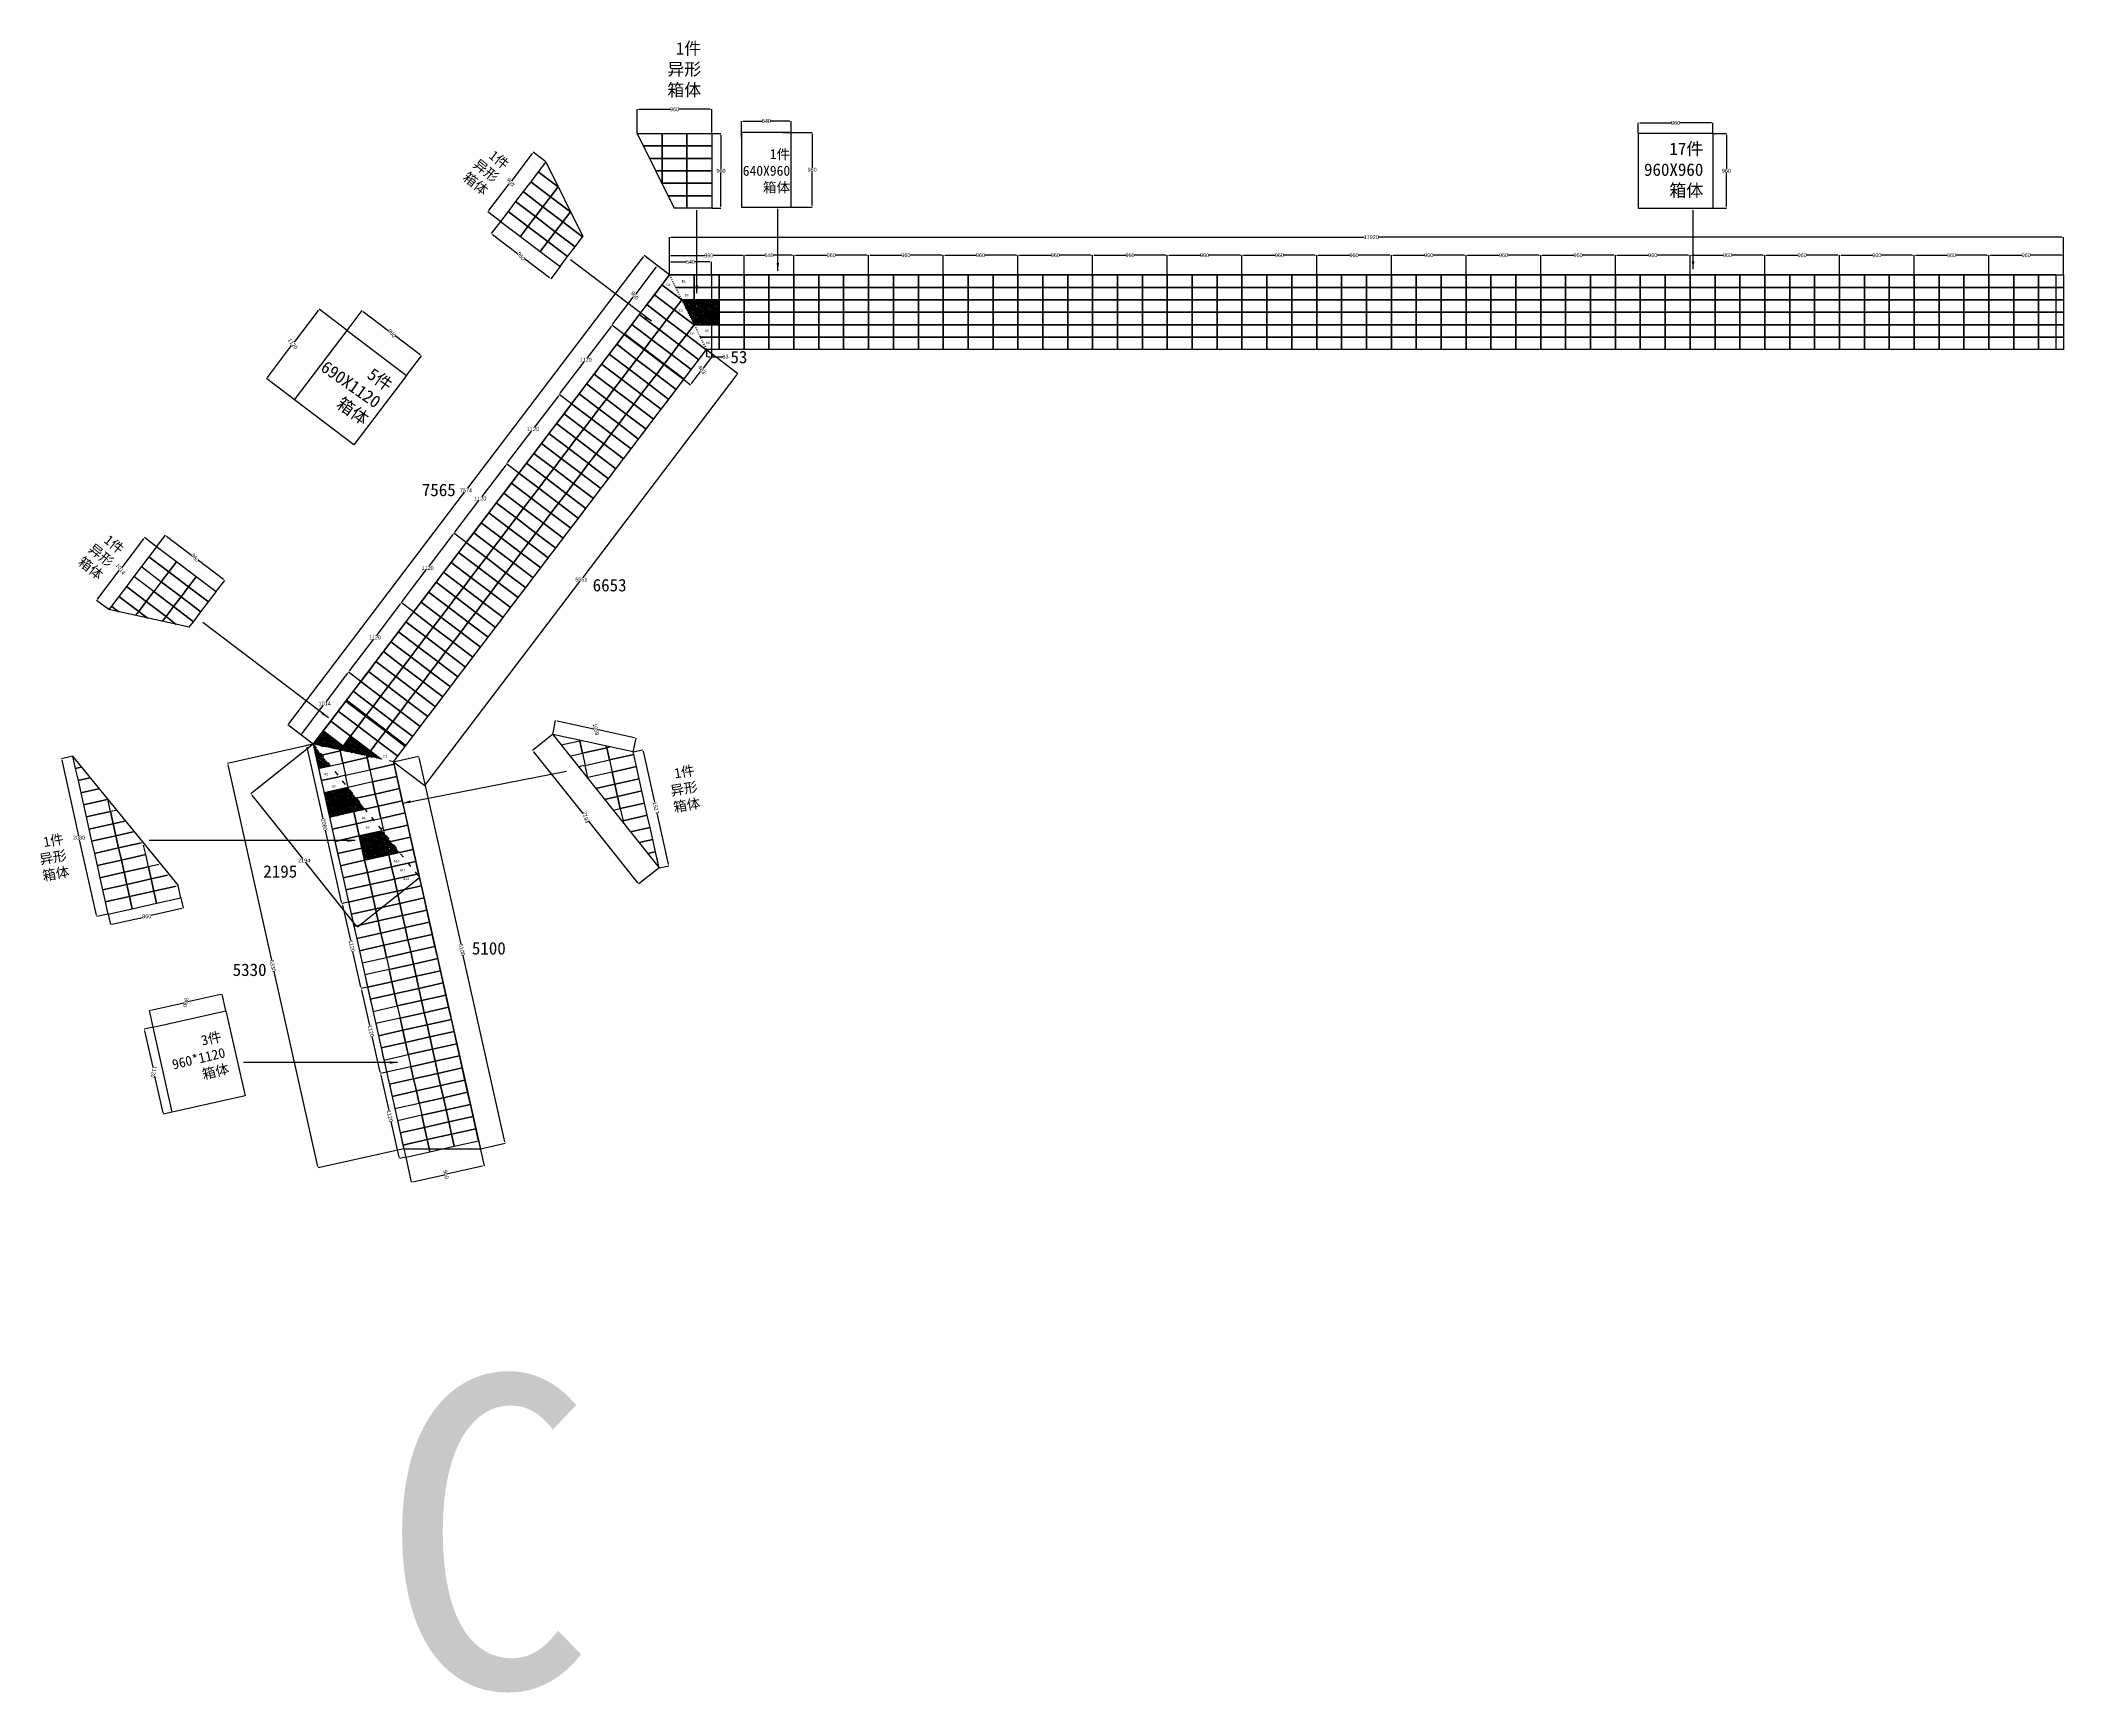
# Model space of a CAD drawing. Header units: inches. Extents: x 21093 to 127854, y 9039 to 35434.
# Drawn here: x 101850 to 127854, y 14197 to 35434 of the extents above.
import ezdxf

# ---------------------------------------------------------------- set-up
doc = ezdxf.new("R2010")
doc.units = ezdxf.units.IN
doc.header["$MEASUREMENT"] = 0
doc.linetypes.add('ACAD_ISO03W100', pattern=[30, 12, -18])
doc.styles.get("Standard").update_dxf_attribs({"font": 'arial.ttf'})
doc.dimstyles.get("Standard").update_dxf_attribs({"dimtxt": 50, "dimasz": 10, "dimexe": 0.18, "dimexo": 0.0625, "dimgap": 0.09, "dimtad": 0, "dimtih": 1, "dimtoh": 1, "dimdec": 0, "dimzin": 0, "dimdsep": 46, "dimtxsty": 'Standard', "dimcen": 0.09, "dimclrd": 3, "dimclre": 3, "dimclrt": 3, "dimadec": 0, "dimazin": 0, "dimtfac": 1, "dimtdec": 0, "dimtofl": 0, "dimtmove": 0, "dimatfit": 3, "dimfxl": 0, "dimtolj": 1, "dimtzin": 0, "dimarcsym": 0})
pattern_1 = [(237.63397, (107965.679, 25726.681), (-21.11614, 13.38315), []), (237.63397, (107969.545, 25709.432), (-21.11614, 13.38315), [31.25, -6.25, 0, -6.25])]

# ---------------------------------------------------------------- blocks, each defined once
blk = doc.blocks.new('*D179')
at = {"color": 3, "lineweight": -2}
for p, q in [((109934, 32420), (109934, 32589)), ((109954, 32588), (110149, 32588)), ((110454, 32588), (110259, 32588)), ((110474, 32420), (110474, 32589))]:
    blk.add_line(p, q, dxfattribs=at)
at = {"color": 3}
for points in [[(109954, 32592), (109954, 32585), (109934, 32588)], [(110454, 32592), (110454, 32585), (110474, 32588)]]:
    blk.add_solid(points, dxfattribs=at)
at = {"layer": 'Defpoints', "color": 0}
for p in [(109934, 32588), (109934, 32420), (110474, 32420)]:
    blk.add_point(p, dxfattribs=at)
at = {"color": 3, "insert": (110204, 32588), "char_height": 50, "attachment_point": 5}
blk.add_mtext('\\A1;540', dxfattribs=at)
blk = doc.blocks.new('*D180')
at = {"color": 3, "lineweight": -2}
for p, q in [((110410, 31460), (110410, 31368)), ((110430, 31368), (110454, 31368)), ((110474, 31460), (110474, 31368)), ((110474, 31368), (110619, 31368))]:
    blk.add_line(p, q, dxfattribs=at)
at = {"color": 3}
for points in [[(110430, 31371), (110430, 31365), (110410, 31368)], [(110454, 31371), (110454, 31365), (110474, 31368)]]:
    blk.add_solid(points, dxfattribs=at)
at = {"layer": 'Defpoints', "color": 0}
for p in [(110410, 31460), (110410, 31368), (110474, 31460)]:
    blk.add_point(p, dxfattribs=at)
at = {"color": 3, "insert": (110655, 31368), "char_height": 50, "attachment_point": 5}
blk.add_mtext('\\A1;63', dxfattribs=at)
blk = doc.blocks.new('*D181')
at = {"color": 3, "lineweight": -2}
for p, q in [((109596, 32652), (107338, 29677)), ((109934, 32420), (109608, 32668)), ((105041, 26651), (107299, 29626)), ((105354, 26388), (105028, 26635))]:
    blk.add_line(p, q, dxfattribs=at)
at = {"color": 3}
for points in [[(109593, 32654), (109599, 32650), (109608, 32667)], [(105038, 26653), (105043, 26649), (105028, 26635)]]:
    blk.add_solid(points, dxfattribs=at)
at = {"layer": 'Defpoints', "color": 0}
for p in [(109934, 32420), (105028, 26635), (105354, 26387)]:
    blk.add_point(p, dxfattribs=at)
at = {"color": 3, "insert": (107318, 29651), "char_height": 50, "attachment_point": 5}
blk.add_mtext('\\A1;7574', dxfattribs=at)
blk = doc.blocks.new('*D183')
at = {"color": 3, "lineweight": -2}
for p, q in [((105354, 26387), (104555, 25750)), ((104567, 25734), (105219, 24918)), ((105911, 24050), (105259, 24867)), ((106723, 24672), (105923, 24034))]:
    blk.add_line(p, q, dxfattribs=at)
at = {"color": 3}
for points in [[(104570, 25736), (104565, 25732), (104555, 25750)], [(105913, 24052), (105908, 24048), (105923, 24035)]]:
    blk.add_solid(points, dxfattribs=at)
at = {"layer": 'Defpoints', "color": 0}
for p in [(105354, 26387), (106723, 24672), (105923, 24035)]:
    blk.add_point(p, dxfattribs=at)
at = {"color": 3, "insert": (105239, 24892), "char_height": 50, "attachment_point": 5}
blk.add_mtext('\\A1;2194', dxfattribs=at)
blk = doc.blocks.new('*D156')
at = {"color": 3, "lineweight": -2}
for p, q in [((110410, 31460), (110813, 31154)), ((110801, 31138), (108822, 28531)), ((106804, 25872), (108783, 28480)), ((106389, 26162), (106792, 25856))]:
    blk.add_line(p, q, dxfattribs=at)
at = {"color": 3}
for points in [[(110799, 31140), (110804, 31136), (110813, 31154)], [(106801, 25874), (106806, 25870), (106792, 25856)]]:
    blk.add_solid(points, dxfattribs=at)
at = {"layer": 'Defpoints', "color": 0}
for p in [(110410, 31460), (106389, 26162), (106792, 25856)]:
    blk.add_point(p, dxfattribs=at)
at = {"color": 3, "insert": (108802, 28505), "char_height": 50, "attachment_point": 5}
blk.add_mtext('\\A1;6651', dxfattribs=at)
blk = doc.blocks.new('*D184')
at = {"color": 3, "lineweight": -2}
for p, q in [((109934, 32420), (109934, 32672)), ((109954, 32671), (110386, 32671)), ((110874, 32671), (110496, 32671)), ((110894, 32420), (110894, 32672))]:
    blk.add_line(p, q, dxfattribs=at)
at = {"color": 3}
for points in [[(109954, 32675), (109954, 32668), (109934, 32671)], [(110874, 32675), (110874, 32668), (110894, 32671)]]:
    blk.add_solid(points, dxfattribs=at)
at = {"layer": 'Defpoints', "color": 0}
for p in [(110894, 32671), (109934, 32420), (110894, 32420)]:
    blk.add_point(p, dxfattribs=at)
at = {"color": 3, "insert": (110441, 32671), "char_height": 50, "attachment_point": 5}
blk.add_mtext('\\A1;960', dxfattribs=at)
blk = doc.blocks.new('*D185')
at = {"color": 3, "lineweight": -2}
for p, q in [((122388, 34238), (122388, 34374)), ((122408, 34374), (122813, 34374)), ((123328, 34374), (122924, 34374)), ((123348, 34238), (123348, 34374))]:
    blk.add_line(p, q, dxfattribs=at)
at = {"color": 3}
for points in [[(122408, 34377), (122408, 34371), (122388, 34374)], [(123328, 34377), (123328, 34371), (123348, 34374)]]:
    blk.add_solid(points, dxfattribs=at)
at = {"layer": 'Defpoints', "color": 0}
for p in [(122388, 34374), (122388, 34238), (123348, 34238)]:
    blk.add_point(p, dxfattribs=at)
at = {"color": 3, "insert": (122868, 34374), "char_height": 50, "attachment_point": 5}
blk.add_mtext('\\A1;960', dxfattribs=at)
blk = doc.blocks.new('*D186')
at = {"color": 3, "lineweight": -2}
for p, q in [((123349, 34238), (123520, 34238)), ((123520, 34218), (123520, 33784)), ((123520, 33298), (123520, 33733)), ((123349, 33278), (123520, 33278))]:
    blk.add_line(p, q, dxfattribs=at)
at = {"color": 3}
for points in [[(123517, 34218), (123523, 34218), (123520, 34238)], [(123517, 33298), (123523, 33298), (123520, 33278)]]:
    blk.add_solid(points, dxfattribs=at)
at = {"layer": 'Defpoints', "color": 0}
for p in [(123348, 34238), (123348, 33278), (123520, 33278)]:
    blk.add_point(p, dxfattribs=at)
at = {"color": 3, "insert": (123520, 33758), "char_height": 50, "attachment_point": 5}
blk.add_mtext('\\A1;960', dxfattribs=at)
blk = doc.blocks.new('*D187')
at = {"color": 3, "lineweight": -2}
for p, q in [((110860, 34191), (110860, 34398)), ((110880, 34398), (111125, 34398)), ((111480, 34398), (111236, 34398)), ((111500, 34191), (111500, 34398))]:
    blk.add_line(p, q, dxfattribs=at)
at = {"color": 3}
for points in [[(110880, 34401), (110880, 34394), (110860, 34398)], [(111480, 34401), (111480, 34394), (111500, 34398)]]:
    blk.add_solid(points, dxfattribs=at)
at = {"layer": 'Defpoints', "color": 0}
for p in [(110860, 34398), (110860, 34191), (111500, 34191)]:
    blk.add_point(p, dxfattribs=at)
at = {"color": 3, "insert": (111180, 34398), "char_height": 50, "attachment_point": 5}
blk.add_mtext('\\A1;640', dxfattribs=at)
blk = doc.blocks.new('*D188')
at = {"color": 3, "lineweight": -2}
for p, q in [((111394, 34252), (111769, 34252)), ((111769, 34232), (111769, 33798)), ((111769, 33312), (111769, 33746)), ((111394, 33292), (111769, 33292))]:
    blk.add_line(p, q, dxfattribs=at)
at = {"color": 3}
for points in [[(111766, 34232), (111772, 34232), (111769, 34252)], [(111766, 33312), (111772, 33312), (111769, 33292)]]:
    blk.add_solid(points, dxfattribs=at)
at = {"layer": 'Defpoints', "color": 0}
for p in [(111394, 34252), (111394, 33292), (111769, 33292)]:
    blk.add_point(p, dxfattribs=at)
at = {"color": 3, "insert": (111769, 33772), "char_height": 50, "attachment_point": 5}
blk.add_mtext('\\A1;960', dxfattribs=at)
blk = doc.blocks.new('*D189')
at = {"color": 3, "lineweight": -2}
for p, q in [((110486, 31378), (110368, 31223)), ((110410, 31460), (110498, 31394)), ((110118, 31075), (110205, 31009)), ((110217, 31025), (110335, 31180))]:
    blk.add_line(p, q, dxfattribs=at)
at = {"color": 3}
for points in [[(110488, 31376), (110483, 31380), (110498, 31394)], [(110220, 31023), (110215, 31027), (110205, 31009)]]:
    blk.add_solid(points, dxfattribs=at)
at = {"layer": 'Defpoints', "color": 0}
for p in [(110410, 31460), (110498, 31394), (110118, 31075)]:
    blk.add_point(p, dxfattribs=at)
at = {"color": 3, "insert": (110351, 31201), "char_height": 50, "attachment_point": 5, "rotation": 307.2034}
blk.add_mtext('\\A1;483', dxfattribs=at)
blk = doc.blocks.new('*D190')
at = {"color": 3, "lineweight": -2}
for p, q in [((109764, 32524), (109502, 32178)), ((109934, 32420), (109776, 32540)), ((109208, 31791), (109470, 32136)), ((109353, 31656), (109196, 31775))]:
    blk.add_line(p, q, dxfattribs=at)
at = {"color": 3}
for points in [[(109767, 32522), (109762, 32526), (109776, 32540)], [(109211, 31789), (109205, 31793), (109196, 31775)]]:
    blk.add_solid(points, dxfattribs=at)
at = {"layer": 'Defpoints', "color": 0}
for p in [(109776, 32540), (109934, 32420), (109353, 31655)]:
    blk.add_point(p, dxfattribs=at)
at = {"color": 3, "insert": (109486, 32157), "char_height": 50, "attachment_point": 5, "rotation": 307.2034}
blk.add_mtext('\\A1;960', dxfattribs=at)
blk = doc.blocks.new('*D192')
at = {"color": 3, "lineweight": -2}
for p, q in [((104167, 23169), (103746, 23075)), ((104234, 22960), (104187, 23174)), ((103298, 22750), (103250, 22964)), ((103269, 22968), (103691, 23062))]:
    blk.add_line(p, q, dxfattribs=at)
at = {"color": 3}
for points in [[(104168, 23166), (104166, 23172), (104187, 23173)], [(103270, 22965), (103269, 22971), (103250, 22963)]]:
    blk.add_solid(points, dxfattribs=at)
at = {"layer": 'Defpoints', "color": 0}
for p in [(103250, 22963), (104234, 22960), (103298, 22750)]:
    blk.add_point(p, dxfattribs=at)
at = {"color": 3, "insert": (103718, 23068), "char_height": 50, "attachment_point": 5, "rotation": 257.366}
blk.add_mtext('\\A1;960', dxfattribs=at)
blk = doc.blocks.new('*D193')
at = {"color": 3, "lineweight": -2}
for p, q in [((103298, 22750), (103184, 22725)), ((103189, 22705), (103294, 22237)), ((103425, 21651), (103320, 22120)), ((103543, 21657), (103429, 21632))]:
    blk.add_line(p, q, dxfattribs=at)
at = {"color": 3}
for points in [[(103192, 22706), (103186, 22705), (103185, 22725)], [(103428, 21652), (103422, 21651), (103430, 21632)]]:
    blk.add_solid(points, dxfattribs=at)
at = {"layer": 'Defpoints', "color": 0}
for p in [(103298, 22750), (103430, 21632), (103543, 21657)]:
    blk.add_point(p, dxfattribs=at)
at = {"color": 3, "insert": (103307, 22178), "char_height": 50, "attachment_point": 5, "rotation": 257.366}
blk.add_mtext('\\A1;1120', dxfattribs=at)
blk = doc.blocks.new('*D157')
at = {"color": 3, "lineweight": -2}
for p, q in [((109934, 32420), (109934, 32906)), ((109954, 32905), (118864, 32905)), ((127834, 32905), (119047, 32905)), ((127854, 32420), (127854, 32906))]:
    blk.add_line(p, q, dxfattribs=at)
at = {"color": 3}
for points in [[(109954, 32909), (109954, 32902), (109934, 32905)], [(127834, 32909), (127834, 32902), (127854, 32905)]]:
    blk.add_solid(points, dxfattribs=at)
at = {"layer": 'Defpoints', "color": 0}
for p in [(109934, 32905), (109934, 32420), (127854, 32420)]:
    blk.add_point(p, dxfattribs=at)
at = {"color": 3, "insert": (118955, 32905), "char_height": 50, "attachment_point": 5}
blk.add_mtext('\\A1;17920', dxfattribs=at)
blk = doc.blocks.new('*D194')
at = {"color": 3, "lineweight": -2}
for p, q in [((105967, 27195), (105810, 27315)), ((105798, 27299), (105523, 26937)), ((105209, 26523), (105484, 26885)), ((105354, 26388), (105196, 26507))]:
    blk.add_line(p, q, dxfattribs=at)
at = {"color": 3}
for points in [[(105795, 27301), (105800, 27297), (105810, 27315)], [(105206, 26525), (105211, 26521), (105197, 26507)]]:
    blk.add_solid(points, dxfattribs=at)
at = {"layer": 'Defpoints', "color": 0}
for p in [(105967, 27195), (105197, 26507), (105354, 26388)]:
    blk.add_point(p, dxfattribs=at)
at = {"color": 3, "insert": (105503, 26911), "char_height": 50, "attachment_point": 5}
blk.add_mtext('\\A1;1014', dxfattribs=at)
blk = doc.blocks.new('*D195')
at = {"color": 3, "lineweight": -2}
for p, q in [((106475, 28191), (106168, 27787)), ((106645, 28087), (106487, 28207)), ((105822, 27331), (106129, 27735)), ((105967, 27195), (105810, 27315))]:
    blk.add_line(p, q, dxfattribs=at)
at = {"color": 3}
for points in [[(106472, 28193), (106477, 28189), (106487, 28207)], [(105819, 27333), (105824, 27329), (105810, 27315)]]:
    blk.add_solid(points, dxfattribs=at)
at = {"layer": 'Defpoints', "color": 0}
for p in [(106645, 28087), (105810, 27315), (105967, 27195)]:
    blk.add_point(p, dxfattribs=at)
at = {"color": 3, "insert": (106148, 27761), "char_height": 50, "attachment_point": 5}
blk.add_mtext('\\A1;1120', dxfattribs=at)
blk = doc.blocks.new('*D196')
at = {"color": 3, "lineweight": -2}
for p, q in [((107152, 29083), (106845, 28679)), ((107322, 28979), (107164, 29099)), ((106499, 28223), (106806, 28627)), ((106645, 28087), (106487, 28207))]:
    blk.add_line(p, q, dxfattribs=at)
at = {"color": 3}
for points in [[(107149, 29085), (107155, 29081), (107164, 29099)], [(106496, 28225), (106502, 28221), (106487, 28207)]]:
    blk.add_solid(points, dxfattribs=at)
at = {"layer": 'Defpoints', "color": 0}
for p in [(107322, 28979), (106487, 28207), (106645, 28087)]:
    blk.add_point(p, dxfattribs=at)
at = {"color": 3, "insert": (106825, 28653), "char_height": 50, "attachment_point": 5}
blk.add_mtext('\\A1;1120', dxfattribs=at)
blk = doc.blocks.new('*D197')
at = {"color": 3, "lineweight": -2}
for p, q in [((107830, 29975), (107523, 29570)), ((107999, 29871), (107842, 29991)), ((107177, 29115), (107484, 29519)), ((107322, 28979), (107164, 29099))]:
    blk.add_line(p, q, dxfattribs=at)
at = {"color": 3}
for points in [[(107827, 29977), (107832, 29973), (107842, 29991)], [(107174, 29117), (107179, 29113), (107164, 29099)]]:
    blk.add_solid(points, dxfattribs=at)
at = {"layer": 'Defpoints', "color": 0}
for p in [(107999, 29871), (107164, 29099), (107322, 28979)]:
    blk.add_point(p, dxfattribs=at)
at = {"color": 3, "insert": (107503, 29545), "char_height": 50, "attachment_point": 5}
blk.add_mtext('\\A1;1120', dxfattribs=at)
blk = doc.blocks.new('*D198')
at = {"color": 3, "lineweight": -2}
for p, q in [((108507, 30867), (108200, 30462)), ((108676, 30763), (108519, 30883)), ((107854, 30007), (108161, 30411)), ((107999, 29871), (107842, 29991))]:
    blk.add_line(p, q, dxfattribs=at)
at = {"color": 3}
for points in [[(108504, 30869), (108510, 30865), (108519, 30883)], [(107851, 30009), (107856, 30005), (107842, 29991)]]:
    blk.add_solid(points, dxfattribs=at)
at = {"layer": 'Defpoints', "color": 0}
for p in [(108519, 30883), (108676, 30763), (107999, 29871)]:
    blk.add_point(p, dxfattribs=at)
at = {"color": 3, "insert": (108180, 30437), "char_height": 50, "attachment_point": 5}
blk.add_mtext('\\A1;1120', dxfattribs=at)
blk = doc.blocks.new('*D158')
at = {"color": 3, "lineweight": -2}
for p, q in [((109184, 31759), (108877, 31354)), ((109353, 31656), (109196, 31775)), ((108531, 30899), (108838, 31303)), ((108676, 30763), (108519, 30883))]:
    blk.add_line(p, q, dxfattribs=at)
at = {"color": 3}
for points in [[(109181, 31761), (109187, 31757), (109196, 31775)], [(108528, 30901), (108534, 30897), (108519, 30883)]]:
    blk.add_solid(points, dxfattribs=at)
at = {"layer": 'Defpoints', "color": 0}
for p in [(109196, 31775), (109353, 31656), (108676, 30763)]:
    blk.add_point(p, dxfattribs=at)
at = {"color": 3, "insert": (108858, 31329), "char_height": 50, "attachment_point": 5}
blk.add_mtext('\\A1;1120', dxfattribs=at)
blk = doc.blocks.new('*D199')
at = {"color": 3, "lineweight": -2}
for p, q in [((105419, 31963), (105109, 31554)), ((105790, 31707), (105431, 31979)), ((104766, 31103), (105077, 31512)), ((105113, 30815), (104754, 31087))]:
    blk.add_line(p, q, dxfattribs=at)
at = {"color": 3}
for points in [[(105422, 31961), (105417, 31965), (105432, 31979)], [(104769, 31101), (104764, 31105), (104754, 31087)]]:
    blk.add_solid(points, dxfattribs=at)
at = {"layer": 'Defpoints', "color": 0}
for p in [(105432, 31979), (105790, 31707), (105113, 30815)]:
    blk.add_point(p, dxfattribs=at)
at = {"color": 3, "insert": (105093, 31533), "char_height": 50, "attachment_point": 5, "rotation": 307.2034}
blk.add_mtext('\\A1;1120', dxfattribs=at)
blk = doc.blocks.new('*D200')
at = {"color": 3, "lineweight": -2}
for p, q in [((105790, 31707), (105983, 31961)), ((105999, 31948), (106319, 31705)), ((106732, 31392), (106411, 31636)), ((106555, 31126), (106748, 31380))]:
    blk.add_line(p, q, dxfattribs=at)
at = {"color": 3}
for points in [[(106001, 31951), (105997, 31946), (105983, 31960)], [(106734, 31395), (106730, 31389), (106747, 31380)]]:
    blk.add_solid(points, dxfattribs=at)
at = {"layer": 'Defpoints', "color": 0}
for p in [(105790, 31707), (106747, 31380), (106555, 31126)]:
    blk.add_point(p, dxfattribs=at)
at = {"color": 3, "insert": (106365, 31670), "char_height": 50, "attachment_point": 5, "rotation": 307.2034}
blk.add_mtext('\\A1;960', dxfattribs=at)
blk = doc.blocks.new('*D206')
at = {"color": 3, "lineweight": -2}
for p, q in [((102718, 24203), (102748, 24070)), ((103665, 24275), (103271, 24187)), ((103654, 24413), (103684, 24280)), ((102767, 24074), (103161, 24162))]:
    blk.add_line(p, q, dxfattribs=at)
at = {"color": 3}
for points in [[(103664, 24279), (103665, 24272), (103684, 24280)], [(102766, 24077), (102768, 24071), (102747, 24070)]]:
    blk.add_solid(points, dxfattribs=at)
at = {"layer": 'Defpoints', "color": 0}
for p in [(102718, 24203), (103654, 24413), (102747, 24070)]:
    blk.add_point(p, dxfattribs=at)
at = {"color": 3, "insert": (103216, 24175), "char_height": 50, "attachment_point": 5}
blk.add_mtext('\\A1;960', dxfattribs=at)
blk = doc.blocks.new('*D207')
at = {"color": 3, "lineweight": -2}
for p, q in [((102263, 26233), (102118, 26201)), ((102123, 26181), (102340, 25211)), ((102569, 24190), (102352, 25160)), ((102718, 24203), (102573, 24171))]:
    blk.add_line(p, q, dxfattribs=at)
at = {"color": 3}
for points in [[(102126, 26182), (102120, 26180), (102119, 26201)], [(102572, 24191), (102566, 24190), (102574, 24171)]]:
    blk.add_solid(points, dxfattribs=at)
at = {"layer": 'Defpoints', "color": 0}
for p in [(102119, 26201), (102263, 26233), (102718, 24203)]:
    blk.add_point(p, dxfattribs=at)
at = {"color": 3, "insert": (102346, 25186), "char_height": 50, "attachment_point": 5}
blk.add_mtext('\\A1;2080', dxfattribs=at)
blk = doc.blocks.new('*D208')
at = {"color": 3, "lineweight": -2}
for p, q in [((103173, 29028), (102895, 28661)), ((103342, 28925), (103185, 29044)), ((102584, 28252), (102863, 28619)), ((102728, 28117), (102572, 28236))]:
    blk.add_line(p, q, dxfattribs=at)
at = {"color": 3}
for points in [[(103176, 29026), (103170, 29030), (103185, 29044)], [(102587, 28250), (102582, 28254), (102572, 28236)]]:
    blk.add_solid(points, dxfattribs=at)
at = {"layer": 'Defpoints', "color": 0}
for p in [(103185, 29044), (103342, 28925), (102728, 28117)]:
    blk.add_point(p, dxfattribs=at)
at = {"color": 3, "insert": (102879, 28640), "char_height": 50, "attachment_point": 5, "rotation": 307.2034}
blk.add_mtext('\\A1;1014', dxfattribs=at)
blk = doc.blocks.new('*D209')
at = {"color": 3, "lineweight": -2}
for p, q in [((103342, 28925), (103455, 29075)), ((103471, 29062), (103792, 28819)), ((104204, 28506), (103883, 28750)), ((104106, 28345), (104220, 28494))]:
    blk.add_line(p, q, dxfattribs=at)
at = {"color": 3}
for points in [[(103473, 29065), (103469, 29060), (103455, 29075)], [(104206, 28509), (104202, 28504), (104220, 28494)]]:
    blk.add_solid(points, dxfattribs=at)
at = {"layer": 'Defpoints', "color": 0}
for p in [(103342, 28925), (104220, 28494), (104106, 28344)]:
    blk.add_point(p, dxfattribs=at)
at = {"color": 3, "insert": (103838, 28784), "char_height": 50, "attachment_point": 5, "rotation": 307.2034}
blk.add_mtext('\\A1;960', dxfattribs=at)
blk = doc.blocks.new('*D210')
at = {"color": 3, "lineweight": -2}
for p, q in [((108170, 33980), (107908, 33635)), ((108344, 33873), (108182, 33996)), ((107613, 33247), (107876, 33592)), ((107764, 33108), (107601, 33231))]:
    blk.add_line(p, q, dxfattribs=at)
at = {"color": 3}
for points in [[(108172, 33978), (108167, 33982), (108182, 33996)], [(107616, 33245), (107611, 33249), (107601, 33231)]]:
    blk.add_solid(points, dxfattribs=at)
at = {"layer": 'Defpoints', "color": 0}
for p in [(108344, 33872), (107601, 33231), (107764, 33108)]:
    blk.add_point(p, dxfattribs=at)
at = {"color": 3, "insert": (107892, 33614), "char_height": 50, "attachment_point": 5, "rotation": 307.2034}
blk.add_mtext('\\A1;960', dxfattribs=at)
blk = doc.blocks.new('*D211')
at = {"color": 3, "lineweight": -2}
for p, q in [((107764, 33108), (107645, 32951)), ((107661, 32939), (107982, 32696)), ((108394, 32383), (108073, 32627)), ((108529, 32527), (108410, 32371))]:
    blk.add_line(p, q, dxfattribs=at)
at = {"color": 3}
for points in [[(107663, 32942), (107659, 32937), (107645, 32952)], [(108396, 32386), (108392, 32381), (108410, 32371)]]:
    blk.add_solid(points, dxfattribs=at)
at = {"layer": 'Defpoints', "color": 0}
for p in [(107764, 33108), (108529, 32527), (108410, 32371)]:
    blk.add_point(p, dxfattribs=at)
at = {"color": 3, "insert": (108028, 32661), "char_height": 50, "attachment_point": 5, "rotation": 307.2034}
blk.add_mtext('\\A1;960', dxfattribs=at)
blk = doc.blocks.new('*D212')
at = {"color": 3, "lineweight": -2}
for p, q in [((111534, 32420), (111534, 32673)), ((111554, 32673), (111959, 32673)), ((112474, 32673), (112069, 32673)), ((112494, 32420), (112494, 32673))]:
    blk.add_line(p, q, dxfattribs=at)
at = {"color": 3}
for points in [[(111554, 32676), (111554, 32670), (111534, 32673)], [(112474, 32676), (112474, 32670), (112494, 32673)]]:
    blk.add_solid(points, dxfattribs=at)
at = {"layer": 'Defpoints', "color": 0}
for p in [(112494, 32673), (111534, 32420), (112494, 32420)]:
    blk.add_point(p, dxfattribs=at)
at = {"color": 3, "insert": (112014, 32673), "char_height": 50, "attachment_point": 5}
blk.add_mtext('\\A1;960', dxfattribs=at)
blk = doc.blocks.new('*D162')
at = {"color": 3, "lineweight": -2}
for p, q in [((112494, 32420), (112494, 32673)), ((112514, 32673), (112919, 32673)), ((113434, 32673), (113029, 32673)), ((113454, 32420), (113454, 32673))]:
    blk.add_line(p, q, dxfattribs=at)
at = {"color": 3}
for points in [[(112514, 32676), (112514, 32669), (112494, 32673)], [(113434, 32676), (113434, 32669), (113454, 32673)]]:
    blk.add_solid(points, dxfattribs=at)
at = {"layer": 'Defpoints', "color": 0}
for p in [(113454, 32673), (112494, 32420), (113454, 32420)]:
    blk.add_point(p, dxfattribs=at)
at = {"color": 3, "insert": (112974, 32673), "char_height": 50, "attachment_point": 5}
blk.add_mtext('\\A1;960', dxfattribs=at)
blk = doc.blocks.new('*D163')
at = {"color": 3, "lineweight": -2}
for p, q in [((113454, 32420), (113454, 32673)), ((113474, 32673), (113879, 32673)), ((114394, 32673), (113989, 32673)), ((114414, 32420), (114414, 32673))]:
    blk.add_line(p, q, dxfattribs=at)
at = {"color": 3}
for points in [[(113474, 32676), (113474, 32669), (113454, 32673)], [(114394, 32676), (114394, 32669), (114414, 32673)]]:
    blk.add_solid(points, dxfattribs=at)
at = {"layer": 'Defpoints', "color": 0}
for p in [(114414, 32673), (113454, 32420), (114414, 32420)]:
    blk.add_point(p, dxfattribs=at)
at = {"color": 3, "insert": (113934, 32673), "char_height": 50, "attachment_point": 5}
blk.add_mtext('\\A1;960', dxfattribs=at)
blk = doc.blocks.new('*D164')
at = {"color": 3, "lineweight": -2}
for p, q in [((114414, 32420), (114414, 32673)), ((114434, 32673), (114839, 32673)), ((115354, 32673), (114949, 32673)), ((115374, 32420), (115374, 32673))]:
    blk.add_line(p, q, dxfattribs=at)
at = {"color": 3}
for points in [[(114434, 32676), (114434, 32669), (114414, 32673)], [(115354, 32676), (115354, 32669), (115374, 32673)]]:
    blk.add_solid(points, dxfattribs=at)
at = {"layer": 'Defpoints', "color": 0}
for p in [(115374, 32673), (114414, 32420), (115374, 32420)]:
    blk.add_point(p, dxfattribs=at)
at = {"color": 3, "insert": (114894, 32673), "char_height": 50, "attachment_point": 5}
blk.add_mtext('\\A1;960', dxfattribs=at)
blk = doc.blocks.new('*D165')
at = {"color": 3, "lineweight": -2}
for p, q in [((115374, 32420), (115374, 32673)), ((115394, 32673), (115799, 32673)), ((116314, 32673), (115909, 32673)), ((116334, 32420), (116334, 32673))]:
    blk.add_line(p, q, dxfattribs=at)
at = {"color": 3}
for points in [[(115394, 32676), (115394, 32669), (115374, 32673)], [(116314, 32676), (116314, 32669), (116334, 32673)]]:
    blk.add_solid(points, dxfattribs=at)
at = {"layer": 'Defpoints', "color": 0}
for p in [(116334, 32673), (115374, 32420), (116334, 32420)]:
    blk.add_point(p, dxfattribs=at)
at = {"color": 3, "insert": (115854, 32673), "char_height": 50, "attachment_point": 5}
blk.add_mtext('\\A1;960', dxfattribs=at)
blk = doc.blocks.new('*D166')
at = {"color": 3, "lineweight": -2}
for p, q in [((116334, 32420), (116334, 32673)), ((116354, 32673), (116759, 32673)), ((117274, 32673), (116869, 32673)), ((117294, 32420), (117294, 32673))]:
    blk.add_line(p, q, dxfattribs=at)
at = {"color": 3}
for points in [[(116354, 32676), (116354, 32669), (116334, 32673)], [(117274, 32676), (117274, 32669), (117294, 32673)]]:
    blk.add_solid(points, dxfattribs=at)
at = {"layer": 'Defpoints', "color": 0}
for p in [(117294, 32673), (116334, 32420), (117294, 32420)]:
    blk.add_point(p, dxfattribs=at)
at = {"color": 3, "insert": (116814, 32673), "char_height": 50, "attachment_point": 5}
blk.add_mtext('\\A1;960', dxfattribs=at)
blk = doc.blocks.new('*D167')
at = {"color": 3, "lineweight": -2}
for p, q in [((117294, 32420), (117294, 32673)), ((117314, 32673), (117719, 32673)), ((118234, 32673), (117829, 32673)), ((118254, 32420), (118254, 32673))]:
    blk.add_line(p, q, dxfattribs=at)
at = {"color": 3}
for points in [[(117314, 32676), (117314, 32670), (117294, 32673)], [(118234, 32676), (118234, 32670), (118254, 32673)]]:
    blk.add_solid(points, dxfattribs=at)
at = {"layer": 'Defpoints', "color": 0}
for p in [(118254, 32673), (117294, 32420), (118254, 32420)]:
    blk.add_point(p, dxfattribs=at)
at = {"color": 3, "insert": (117774, 32673), "char_height": 50, "attachment_point": 5}
blk.add_mtext('\\A1;960', dxfattribs=at)
blk = doc.blocks.new('*D168')
at = {"color": 3, "lineweight": -2}
for p, q in [((118254, 32420), (118254, 32673)), ((118274, 32673), (118679, 32673)), ((119194, 32673), (118789, 32673)), ((119214, 32420), (119214, 32673))]:
    blk.add_line(p, q, dxfattribs=at)
at = {"color": 3}
for points in [[(118274, 32676), (118274, 32670), (118254, 32673)], [(119194, 32676), (119194, 32670), (119214, 32673)]]:
    blk.add_solid(points, dxfattribs=at)
at = {"layer": 'Defpoints', "color": 0}
for p in [(119214, 32673), (118254, 32420), (119214, 32420)]:
    blk.add_point(p, dxfattribs=at)
at = {"color": 3, "insert": (118734, 32673), "char_height": 50, "attachment_point": 5}
blk.add_mtext('\\A1;960', dxfattribs=at)
blk = doc.blocks.new('*D169')
at = {"color": 3, "lineweight": -2}
for p, q in [((119214, 32420), (119214, 32673)), ((119234, 32673), (119639, 32673)), ((120154, 32673), (119749, 32673)), ((120174, 32420), (120174, 32673))]:
    blk.add_line(p, q, dxfattribs=at)
at = {"color": 3}
for points in [[(119234, 32676), (119234, 32670), (119214, 32673)], [(120154, 32676), (120154, 32670), (120174, 32673)]]:
    blk.add_solid(points, dxfattribs=at)
at = {"layer": 'Defpoints', "color": 0}
for p in [(120174, 32673), (119214, 32420), (120174, 32420)]:
    blk.add_point(p, dxfattribs=at)
at = {"color": 3, "insert": (119694, 32673), "char_height": 50, "attachment_point": 5}
blk.add_mtext('\\A1;960', dxfattribs=at)
blk = doc.blocks.new('*D170')
at = {"color": 3, "lineweight": -2}
for p, q in [((120174, 32420), (120174, 32673)), ((120194, 32673), (120599, 32673)), ((121114, 32673), (120709, 32673)), ((121134, 32420), (121134, 32673))]:
    blk.add_line(p, q, dxfattribs=at)
at = {"color": 3}
for points in [[(120194, 32676), (120194, 32669), (120174, 32673)], [(121114, 32676), (121114, 32669), (121134, 32673)]]:
    blk.add_solid(points, dxfattribs=at)
at = {"layer": 'Defpoints', "color": 0}
for p in [(121134, 32673), (120174, 32420), (121134, 32420)]:
    blk.add_point(p, dxfattribs=at)
at = {"color": 3, "insert": (120654, 32673), "char_height": 50, "attachment_point": 5}
blk.add_mtext('\\A1;960', dxfattribs=at)
blk = doc.blocks.new('*D171')
at = {"color": 3, "lineweight": -2}
for p, q in [((121134, 32420), (121134, 32673)), ((121154, 32673), (121559, 32673)), ((122074, 32673), (121669, 32673)), ((122094, 32420), (122094, 32673))]:
    blk.add_line(p, q, dxfattribs=at)
at = {"color": 3}
for points in [[(121154, 32676), (121154, 32669), (121134, 32673)], [(122074, 32676), (122074, 32669), (122094, 32673)]]:
    blk.add_solid(points, dxfattribs=at)
at = {"layer": 'Defpoints', "color": 0}
for p in [(122094, 32673), (121134, 32420), (122094, 32420)]:
    blk.add_point(p, dxfattribs=at)
at = {"color": 3, "insert": (121614, 32673), "char_height": 50, "attachment_point": 5}
blk.add_mtext('\\A1;960', dxfattribs=at)
blk = doc.blocks.new('*D172')
at = {"color": 3, "lineweight": -2}
for p, q in [((122094, 32420), (122094, 32673)), ((122114, 32673), (122519, 32673)), ((123034, 32673), (122629, 32673)), ((123054, 32420), (123054, 32673))]:
    blk.add_line(p, q, dxfattribs=at)
at = {"color": 3}
for points in [[(122114, 32676), (122114, 32669), (122094, 32673)], [(123034, 32676), (123034, 32669), (123054, 32673)]]:
    blk.add_solid(points, dxfattribs=at)
at = {"layer": 'Defpoints', "color": 0}
for p in [(123054, 32673), (122094, 32420), (123054, 32420)]:
    blk.add_point(p, dxfattribs=at)
at = {"color": 3, "insert": (122574, 32673), "char_height": 50, "attachment_point": 5}
blk.add_mtext('\\A1;960', dxfattribs=at)
blk = doc.blocks.new('*D173')
at = {"color": 3, "lineweight": -2}
for p, q in [((123054, 32420), (123054, 32673)), ((123074, 32673), (123479, 32673)), ((123994, 32673), (123589, 32673)), ((124014, 32420), (124014, 32673))]:
    blk.add_line(p, q, dxfattribs=at)
at = {"color": 3}
for points in [[(123074, 32676), (123074, 32669), (123054, 32673)], [(123994, 32676), (123994, 32669), (124014, 32673)]]:
    blk.add_solid(points, dxfattribs=at)
at = {"layer": 'Defpoints', "color": 0}
for p in [(124014, 32673), (123054, 32420), (124014, 32420)]:
    blk.add_point(p, dxfattribs=at)
at = {"color": 3, "insert": (123534, 32673), "char_height": 50, "attachment_point": 5}
blk.add_mtext('\\A1;960', dxfattribs=at)
blk = doc.blocks.new('*D174')
at = {"color": 3, "lineweight": -2}
for p, q in [((124014, 32420), (124014, 32673)), ((124034, 32673), (124439, 32673)), ((124954, 32673), (124549, 32673)), ((124974, 32420), (124974, 32673))]:
    blk.add_line(p, q, dxfattribs=at)
at = {"color": 3}
for points in [[(124034, 32676), (124034, 32669), (124014, 32673)], [(124954, 32676), (124954, 32669), (124974, 32673)]]:
    blk.add_solid(points, dxfattribs=at)
at = {"layer": 'Defpoints', "color": 0}
for p in [(124974, 32673), (124014, 32420), (124974, 32420)]:
    blk.add_point(p, dxfattribs=at)
at = {"color": 3, "insert": (124494, 32673), "char_height": 50, "attachment_point": 5}
blk.add_mtext('\\A1;960', dxfattribs=at)
blk = doc.blocks.new('*D175')
at = {"color": 3, "lineweight": -2}
for p, q in [((124974, 32420), (124974, 32673)), ((124994, 32673), (125399, 32673)), ((125914, 32673), (125509, 32673)), ((125934, 32420), (125934, 32673))]:
    blk.add_line(p, q, dxfattribs=at)
at = {"color": 3}
for points in [[(124994, 32676), (124994, 32669), (124974, 32673)], [(125914, 32676), (125914, 32669), (125934, 32673)]]:
    blk.add_solid(points, dxfattribs=at)
at = {"layer": 'Defpoints', "color": 0}
for p in [(125934, 32673), (124974, 32420), (125934, 32420)]:
    blk.add_point(p, dxfattribs=at)
at = {"color": 3, "insert": (125454, 32673), "char_height": 50, "attachment_point": 5}
blk.add_mtext('\\A1;960', dxfattribs=at)
blk = doc.blocks.new('*D176')
at = {"color": 3, "lineweight": -2}
for p, q in [((125934, 32420), (125934, 32673)), ((125954, 32673), (126359, 32673)), ((126874, 32673), (126469, 32673)), ((126894, 32420), (126894, 32673))]:
    blk.add_line(p, q, dxfattribs=at)
at = {"color": 3}
for points in [[(125954, 32676), (125954, 32669), (125934, 32673)], [(126874, 32676), (126874, 32669), (126894, 32673)]]:
    blk.add_solid(points, dxfattribs=at)
at = {"layer": 'Defpoints', "color": 0}
for p in [(126894, 32673), (125934, 32420), (126894, 32420)]:
    blk.add_point(p, dxfattribs=at)
at = {"color": 3, "insert": (126414, 32673), "char_height": 50, "attachment_point": 5}
blk.add_mtext('\\A1;960', dxfattribs=at)
blk = doc.blocks.new('*D177')
at = {"color": 3, "lineweight": -2}
for p, q in [((126894, 32420), (126894, 32673)), ((126914, 32673), (127319, 32673)), ((127834, 32673), (127429, 32673)), ((127854, 32420), (127854, 32673))]:
    blk.add_line(p, q, dxfattribs=at)
at = {"color": 3}
for points in [[(126914, 32676), (126914, 32669), (126894, 32673)], [(127834, 32676), (127834, 32669), (127854, 32673)]]:
    blk.add_solid(points, dxfattribs=at)
at = {"layer": 'Defpoints', "color": 0}
for p in [(127854, 32673), (126894, 32420), (127854, 32420)]:
    blk.add_point(p, dxfattribs=at)
at = {"color": 3, "insert": (127374, 32673), "char_height": 50, "attachment_point": 5}
blk.add_mtext('\\A1;960', dxfattribs=at)
blk = doc.blocks.new('*D178')
at = {"color": 3, "lineweight": -2}
for p, q in [((110894, 32420), (110894, 32673)), ((110914, 32673), (111159, 32673)), ((111514, 32673), (111269, 32673)), ((111534, 32420), (111534, 32673))]:
    blk.add_line(p, q, dxfattribs=at)
at = {"color": 3}
for points in [[(110914, 32676), (110914, 32669), (110894, 32673)], [(111514, 32676), (111514, 32669), (111534, 32673)]]:
    blk.add_solid(points, dxfattribs=at)
at = {"layer": 'Defpoints', "color": 0}
for p in [(110894, 32673), (110894, 32420), (111534, 32420)]:
    blk.add_point(p, dxfattribs=at)
at = {"color": 3, "insert": (111214, 32673), "char_height": 50, "attachment_point": 5}
blk.add_mtext('\\A1;640', dxfattribs=at)
blk = doc.blocks.new('*D214')
at = {"color": 3, "lineweight": -2}
for p, q in [((109520, 34238), (109520, 34549)), ((109540, 34549), (109944, 34549)), ((110460, 34549), (110055, 34549)), ((110480, 34238), (110480, 34549))]:
    blk.add_line(p, q, dxfattribs=at)
at = {"color": 3}
for points in [[(109540, 34552), (109540, 34545), (109520, 34549)], [(110460, 34552), (110460, 34545), (110480, 34549)]]:
    blk.add_solid(points, dxfattribs=at)
at = {"layer": 'Defpoints', "color": 0}
for p in [(109520, 34549), (109520, 34238), (110480, 34238)]:
    blk.add_point(p, dxfattribs=at)
at = {"color": 3, "insert": (110000, 34549), "char_height": 50, "attachment_point": 5}
blk.add_mtext('\\A1;960', dxfattribs=at)
blk = doc.blocks.new('*D215')
at = {"color": 3, "lineweight": -2}
for p, q in [((110480, 34238), (110597, 34238)), ((110597, 34218), (110597, 33784)), ((110597, 33298), (110597, 33733)), ((110480, 33278), (110597, 33278))]:
    blk.add_line(p, q, dxfattribs=at)
at = {"color": 3}
for points in [[(110593, 34218), (110600, 34218), (110597, 34238)], [(110593, 33298), (110600, 33298), (110597, 33278)]]:
    blk.add_solid(points, dxfattribs=at)
at = {"layer": 'Defpoints', "color": 0}
for p in [(110480, 34238), (110480, 33278), (110597, 33278)]:
    blk.add_point(p, dxfattribs=at)
at = {"color": 3, "insert": (110597, 33758), "char_height": 50, "attachment_point": 5}
blk.add_mtext('\\A1;960', dxfattribs=at)
blk = doc.blocks.new('*D218')
at = {"color": 3, "lineweight": -2}
for p, q in [((105354, 26387), (104253, 26141)), ((104258, 26121), (104820, 23613)), ((105415, 20959), (104853, 23467)), ((106520, 21186), (105419, 20940))]:
    blk.add_line(p, q, dxfattribs=at)
at = {"color": 3}
for points in [[(104261, 26122), (104255, 26120), (104253, 26141)], [(105418, 20960), (105412, 20959), (105419, 20940)]]:
    blk.add_solid(points, dxfattribs=at)
at = {"layer": 'Defpoints', "color": 0}
for p in [(105354, 26387), (104253, 26141), (106520, 21187)]:
    blk.add_point(p, dxfattribs=at)
at = {"color": 3, "insert": (104836, 23540), "char_height": 50, "attachment_point": 5, "rotation": 282.6092}
blk.add_mtext('\\A1;5330', dxfattribs=at)
blk = doc.blocks.new('*D221')
at = {"color": 3, "lineweight": -2}
for p, q in [((106389, 26162), (106709, 26234)), ((106714, 26215), (107251, 23819)), ((107820, 21277), (107283, 23673)), ((107504, 21186), (107825, 21258))]:
    blk.add_line(p, q, dxfattribs=at)
at = {"color": 3}
for points in [[(106717, 26215), (106710, 26214), (106709, 26234)], [(107823, 21278), (107817, 21276), (107825, 21258)]]:
    blk.add_solid(points, dxfattribs=at)
at = {"layer": 'Defpoints', "color": 0}
for p in [(106389, 26162), (107504, 21186), (107825, 21258)]:
    blk.add_point(p, dxfattribs=at)
at = {"color": 3, "insert": (107267, 23746), "char_height": 50, "attachment_point": 5, "rotation": 282.6092}
blk.add_mtext('\\A1;5100', dxfattribs=at)
blk = doc.blocks.new('*D223')
at = {"color": 3, "lineweight": -2}
for p, q in [((105354, 26387), (105270, 26369)), ((105275, 26349), (105481, 25427)), ((105721, 24359), (105514, 25281)), ((105809, 24358), (105725, 24339))]:
    blk.add_line(p, q, dxfattribs=at)
at = {"color": 3}
for points in [[(105278, 26350), (105272, 26348), (105270, 26369)], [(105724, 24359), (105718, 24358), (105725, 24339)]]:
    blk.add_solid(points, dxfattribs=at)
at = {"layer": 'Defpoints', "color": 0}
for p in [(105270, 26369), (105354, 26387), (105809, 24358)]:
    blk.add_point(p, dxfattribs=at)
at = {"color": 3, "insert": (105498, 25354), "char_height": 50, "attachment_point": 5, "rotation": 282.6092}
blk.add_mtext('\\A1;2080', dxfattribs=at)
blk = doc.blocks.new('*D224')
at = {"color": 3, "lineweight": -2}
for p, q in [((106299, 22172), (106219, 22154)), ((106223, 22135), (106326, 21678)), ((106460, 21081), (106357, 21537)), ((106544, 21079), (106464, 21061))]:
    blk.add_line(p, q, dxfattribs=at)
at = {"color": 3}
for points in [[(106227, 22135), (106220, 22134), (106219, 22154)], [(106463, 21081), (106456, 21080), (106464, 21061)]]:
    blk.add_solid(points, dxfattribs=at)
at = {"layer": 'Defpoints', "color": 0}
for p in [(106219, 22154), (106299, 22172), (106544, 21079)]:
    blk.add_point(p, dxfattribs=at)
at = {"color": 3, "insert": (106341, 21608), "char_height": 50, "attachment_point": 5, "rotation": 282.6092}
blk.add_mtext('\\A1;1120', dxfattribs=at)
blk = doc.blocks.new('*D225')
at = {"color": 3, "lineweight": -2}
for p, q in [((106054, 23265), (105974, 23247)), ((105978, 23227), (106081, 22771)), ((106215, 22174), (106112, 22630)), ((106299, 22172), (106219, 22154))]:
    blk.add_line(p, q, dxfattribs=at)
at = {"color": 3}
for points in [[(105982, 23228), (105975, 23227), (105974, 23247)], [(106218, 22174), (106211, 22173), (106219, 22154)]]:
    blk.add_solid(points, dxfattribs=at)
at = {"layer": 'Defpoints', "color": 0}
for p in [(106054, 23265), (106219, 22154), (106299, 22172)]:
    blk.add_point(p, dxfattribs=at)
at = {"color": 3, "insert": (106097, 22701), "char_height": 50, "attachment_point": 5, "rotation": 282.6092}
blk.add_mtext('\\A1;1120', dxfattribs=at)
blk = doc.blocks.new('*D226')
at = {"color": 3, "lineweight": -2}
for p, q in [((105809, 24358), (105729, 24340)), ((105733, 24320), (105836, 23864)), ((105969, 23266), (105867, 23723)), ((106054, 23265), (105974, 23247))]:
    blk.add_line(p, q, dxfattribs=at)
at = {"color": 3}
for points in [[(105737, 24321), (105730, 24320), (105729, 24340)], [(105973, 23267), (105966, 23266), (105974, 23247)]]:
    blk.add_solid(points, dxfattribs=at)
at = {"layer": 'Defpoints', "color": 0}
for p in [(105809, 24358), (105974, 23247), (106054, 23265)]:
    blk.add_point(p, dxfattribs=at)
at = {"color": 3, "insert": (105851, 23793), "char_height": 50, "attachment_point": 5, "rotation": 282.6092}
blk.add_mtext('\\A1;1120', dxfattribs=at)
blk = doc.blocks.new('*D227')
at = {"color": 3, "lineweight": -2}
for p, q in [((106544, 21079), (106616, 20758)), ((107481, 21289), (107553, 20968)), ((106635, 20763), (107038, 20853)), ((107533, 20964), (107088, 20864))]:
    blk.add_line(p, q, dxfattribs=at)
at = {"color": 3}
for points in [[(107534, 20961), (107533, 20967), (107553, 20969)], [(106636, 20760), (106635, 20766), (106616, 20759)]]:
    blk.add_solid(points, dxfattribs=at)
at = {"layer": 'Defpoints', "color": 0}
for p in [(106544, 21079), (107481, 21289), (107553, 20969)]:
    blk.add_point(p, dxfattribs=at)
at = {"color": 3, "insert": (107063, 20859), "char_height": 50, "attachment_point": 5, "rotation": 282.6092}
blk.add_mtext('\\A1;960', dxfattribs=at)
blk = doc.blocks.new('*D229')
at = {"color": 3, "lineweight": -2}
for p, q in [((108433, 26513), (108174, 26306)), ((108186, 26291), (108822, 25495)), ((109530, 24607), (108895, 25403)), ((109802, 24798), (109542, 24591))]:
    blk.add_line(p, q, dxfattribs=at)
at = {"color": 3}
for points in [[(108189, 26293), (108184, 26289), (108174, 26306)], [(109532, 24609), (109527, 24605), (109542, 24591)]]:
    blk.add_solid(points, dxfattribs=at)
at = {"layer": 'Defpoints', "color": 0}
for p in [(108434, 26513), (109802, 24798), (109542, 24591)]:
    blk.add_point(p, dxfattribs=at)
at = {"color": 3, "insert": (108858, 25449), "char_height": 50, "attachment_point": 5, "rotation": 282.6092}
blk.add_mtext('\\A1;2194', dxfattribs=at)
blk = doc.blocks.new('*D230')
at = {"color": 3, "lineweight": -2}
for p, q in [((109468, 26288), (109592, 26316)), ((109596, 26296), (109743, 25642)), ((109921, 24846), (109775, 25500)), ((109802, 24798), (109926, 24826))]:
    blk.add_line(p, q, dxfattribs=at)
at = {"color": 3}
for points in [[(109599, 26297), (109593, 26296), (109592, 26316)], [(109925, 24846), (109918, 24845), (109926, 24826)]]:
    blk.add_solid(points, dxfattribs=at)
at = {"layer": 'Defpoints', "color": 0}
for p in [(109468, 26288), (109802, 24798), (109926, 24826)]:
    blk.add_point(p, dxfattribs=at)
at = {"color": 3, "insert": (109759, 25571), "char_height": 50, "attachment_point": 5, "rotation": 282.6092}
blk.add_mtext('\\A1;1527', dxfattribs=at)
blk = doc.blocks.new('*D231')
at = {"color": 3, "lineweight": -2}
for p, q in [((108434, 26513), (108472, 26691)), ((108492, 26686), (108962, 26584)), ((109487, 26470), (109017, 26572)), ((109468, 26288), (109507, 26466))]:
    blk.add_line(p, q, dxfattribs=at)
at = {"color": 3}
for points in [[(108492, 26690), (108491, 26683), (108472, 26691)], [(109488, 26473), (109486, 26466), (109507, 26465)]]:
    blk.add_solid(points, dxfattribs=at)
at = {"layer": 'Defpoints', "color": 0}
for p in [(108434, 26513), (109468, 26288), (109507, 26465)]:
    blk.add_point(p, dxfattribs=at)
at = {"color": 3, "insert": (108989, 26578), "char_height": 50, "attachment_point": 5, "rotation": 282.6092}
blk.add_mtext('\\A1;1059', dxfattribs=at)

msp = doc.modelspace()

# ---------------------------------------------------------------- hatches: boundary and pattern name
h = msp.add_hatch()
h.set_pattern_fill('ANSI35', color=3, scale=100, style=0)
h.set_pattern_definition(pattern_1)
h.paths.add_polyline_path([(110473.9, 31940.1), (110473.9, 32100.1), (110573.9, 32100.1), (110573.9, 31940.1)])
h.paths.add_polyline_path([(110253.9, 31940.1), (110253.9, 32100.1), (110473.9, 32100.1), (110473.9, 31940.1)])
h.paths.add_polyline_path([(110172.2, 31940.1), (110092.7, 32100.1), (110253.9, 32100.1), (110253.9, 31940.1)])
h.paths.add_polyline_path([(110288.5, 31974.5), (110226.9, 31974.5), (110226.9, 32036), (110288.5, 32036)], flags=9)
h = msp.add_hatch()
h.set_pattern_fill('ANSI35', color=48, scale=100, style=0)
h.set_pattern_definition(pattern_1)
h.paths.add_polyline_path([(110253.9, 31780.1), (110253.9, 31940.1), (110473.9, 31940.1), (110473.9, 31780.1)])
h.paths.add_polyline_path([(110473.9, 31780.1), (110473.9, 31940.1), (110573.9, 31940.1), (110573.9, 31780.1)])
h.paths.add_polyline_path([(110253.9, 31780.1), (110251.6, 31780.1), (110172.2, 31940.1), (110253.9, 31940.1)])
h.paths.add_polyline_path([(110289.6, 31843.4), (110228.1, 31843.4), (110228.1, 31904.9), (110289.6, 31904.9)], flags=9)
h = msp.add_hatch()
h.set_pattern_fill('ANSI35', color=8, scale=100, style=0)
h.set_pattern_definition(pattern_1)
h.paths.add_polyline_path([(105479.6, 26360.2), (105387, 26430.5), (105483.7, 26557.9), (105738.6, 26364.4), (105699.1, 26312.4)])
h.paths.add_polyline_path([(105699.1, 26312.4), (105738.6, 26364.4), (105850.6, 26279.4)])
h.paths.add_polyline_path([(105354.3, 26387.5), (105354.3, 26387.5), (105387, 26430.5), (105479.6, 26360.2)])
h.paths.add_polyline_path([(105455.6, 26378), (105394.1, 26378), (105394.1, 26439.6), (105455.6, 26439.6)], flags=24)
h = msp.add_hatch()
h.set_pattern_fill('ANSI35', color=3, scale=100, style=0)
h.set_pattern_definition(pattern_1)
h.paths.add_polyline_path([(105389.3, 26231.4), (105354.3, 26387.5), (105354.3, 26387.5), (105465.3, 26248.4)])
h.paths.add_polyline_path([(105424.3, 26075.2), (105389.3, 26231.4), (105465.3, 26248.4), (105576.2, 26109.3)])
h.paths.add_polyline_path([(105479.6, 26142.3), (105418.1, 26142.3), (105418.1, 26203.9), (105479.6, 26203.9)], flags=24)
h = msp.add_hatch()
h.set_pattern_fill('ANSI35', color=3, scale=100, style=0)
h.set_pattern_definition(pattern_1)
h.paths.add_polyline_path([(105850.6, 26279.4), (105738.6, 26364.4), (105835.3, 26491.9), (106090.2, 26298.4), (106043.8, 26237.3)])
h.paths.add_polyline_path([(106043.8, 26237.3), (106043.8, 26237.3), (106090.2, 26298.4), (106221.6, 26198.6)])
h.paths.add_polyline_path([(106092.8, 26239), (106031.3, 26239), (106031.3, 26300.5), (106092.8, 26300.5)], flags=9)
h = msp.add_hatch()
h.set_pattern_fill('ANSI35', color=48, scale=100, style=0)
h.set_pattern_definition(pattern_1)
h.paths.add_polyline_path([(105529.3, 25606.9), (105494.3, 25763), (105798.2, 25831.1), (105810.4, 25815.8), (105841.5, 25676.8)])
h.paths.add_polyline_path([(105841.5, 25676.8), (105810.4, 25815.8), (105909.1, 25692)])
h.paths.add_polyline_path([(105862.8, 25687.8), (105801.3, 25687.8), (105801.3, 25749.4), (105862.8, 25749.4)], flags=9)
h = msp.add_hatch()
h.set_pattern_fill('ANSI35', color=3, scale=100, style=0)
h.set_pattern_definition(pattern_1)
h.paths.add_polyline_path([(105876.5, 25520.7), (105841.5, 25676.8), (105909.1, 25692), (106020.1, 25552.9)])
h.paths.add_polyline_path([(105564.3, 25450.7), (105529.3, 25606.9), (105841.5, 25676.8), (105876.5, 25520.7)])
h.paths.add_polyline_path([(105905.6, 25553), (105844.1, 25553), (105844.1, 25614.5), (105905.6, 25614.5)], flags=24)
h = msp.add_hatch()
h.set_pattern_fill('ANSI35', color=3, scale=100, style=0)
h.set_pattern_definition(pattern_1)
h.paths.add_polyline_path([(105981.5, 25052.3), (105946.5, 25208.5), (106242, 25274.7), (106266.5, 25244.1), (106293.8, 25122.3)])
h.paths.add_polyline_path([(106293.8, 25122.3), (106266.5, 25244.1), (106353, 25135.6)])
h.paths.add_polyline_path([(106318, 25241.8), (106233.8, 25241.8), (106233.8, 25303.3), (106318, 25303.3)], flags=9)
h.paths.add_polyline_path([(106305.4, 25122.3), (106243.8, 25122.3), (106243.8, 25183.8), (106305.4, 25183.8)], flags=9)
h = msp.add_hatch()
h.set_pattern_fill('ANSI35', color=48, scale=100, style=0)
h.set_pattern_definition(pattern_1)
h.paths.add_polyline_path([(106016.5, 24896.2), (105981.5, 25052.3), (106293.8, 25122.3), (106328.8, 24966.2)])
h.paths.add_polyline_path([(106328.8, 24966.2), (106293.8, 25122.3), (106353, 25135.6), (106464, 24996.5)])
h.paths.add_polyline_path([(106345.4, 24989), (106283.9, 24989), (106283.9, 25050.5), (106345.4, 25050.5)], flags=9)

# ---------------------------------------------------------------- linework, layer by layer
at = {"color": 8}
for p, q in [((109519.6, 34238.1), (109996.1, 33278.1)), ((102262.6, 26232.8), (103619.3, 24569.3))]:
    msp.add_line(p, q, dxfattribs=at)
at = {"color": 4}
for p, q in [((108344.4, 33872.5), (108821, 32912.5)), ((103148.1, 28670.1), (103051.4, 28542.6)), ((103762.8, 27892.1), (102728.5, 28117.3))]:
    msp.add_line(p, q, dxfattribs=at)
at = {"color": 5}
for p, q in [((105354.3, 26387.5), (109933.9, 32420.1)), ((127753.9, 32420.1), (109933.9, 32420.1)), ((110473.9, 32420.1), (110473.9, 31460.1)), ((127753.9, 32420.1), (127753.9, 31460.1)), ((109359.5, 31663.5), (110124.1, 31083)), ((106388.6, 26162.3), (110410.4, 31460.1)), ((127753.9, 31460.1), (110410.4, 31460.1)), ((106547.6, 26371.7), (105783, 26952.2)), ((105354.3, 26387.5), (106520.1, 21186.5)), ((106388.6, 26162.3), (107504.1, 21185.7)), ((106520.1, 21186.6), (107501.9, 21185.3))]:
    msp.add_line(p, q, dxfattribs=at)
at = {"color": 1, "linetype": 'ACAD_ISO03W100'}
msp.add_line((109933.9, 32420.1), (110410.4, 31460.1), dxfattribs=at)
at = {"color": 6, "linetype": 'ACAD_ISO03W100', "ltscale": 5}
msp.add_line((106388.6, 26162.3), (105354.2, 26387.5), dxfattribs=at)
at = {"color": 1, "linetype": 'ACAD_ISO03W100', "ltscale": 5}
msp.add_line((105354.3, 26387.5), (106722.6, 24672.4), dxfattribs=at)
at = {"color": 3}
for p, q in [((109467.9, 26288.2), (108433.5, 26513.4)), ((108433.6, 26513.5), (109801.8, 24798.4))]:
    msp.add_line(p, q, dxfattribs=at)
at = {"color": 8}
for points in [[(109519.6, 34238.1), (109839.6, 34238.1), (109839.6, 34078.1), (109599, 34078.1)], [(109599, 34078.1), (109839.6, 34078.1), (109839.6, 33918.1), (109678.4, 33918.1)], [(109678.4, 33918.1), (109839.6, 33918.1), (109839.6, 33758.1), (109757.8, 33758.1)], [(109757.8, 33758.1), (109839.6, 33758.1), (109839.6, 33598.1), (109837.3, 33598.1)], [(109839.6, 33593.5), (109839.6, 33598.1), (110159.6, 33598.1), (110159.6, 33438.1), (109916.7, 33438.1)], [(109916.7, 33438.1), (110159.6, 33438.1), (110159.6, 33278.1), (109996.1, 33278.1)], [(109933.9, 32420.1), (110253.9, 32420.1), (110253.9, 32260.1), (110013.3, 32260.1)], [(110013.3, 32260.1), (110253.9, 32260.1), (110253.9, 32100.1), (110092.7, 32100.1)], [(110092.7, 32100.1), (110253.9, 32100.1), (110253.9, 31940.1), (110172.2, 31940.1)], [(110172.2, 31940.1), (110253.9, 31940.1), (110253.9, 31780.1), (110251.6, 31780.1)], [(110253.9, 31775.4), (110253.9, 31780.1), (110573.9, 31780.1), (110573.9, 31620.1), (110331, 31620.1)], [(110331, 31620.1), (110573.9, 31620.1), (110573.9, 31460.1), (110410.4, 31460.1)], [(105354.3, 26387.5), (105389.3, 26231.4), (105465.3, 26248.4)], [(102262.6, 26232.8), (102297.6, 26076.7), (102373.6, 26093.8)], [(102373.6, 26093.8), (102297.6, 26076.7), (102332.6, 25920.6), (102484.5, 25954.7)], [(105465.3, 26248.4), (105389.3, 26231.4), (105424.3, 26075.2), (105576.2, 26109.3)], [(105576.2, 26109.3), (105424.3, 26075.2), (105459.3, 25919.1), (105687.2, 25970.2)], [(102484.5, 25954.7), (102332.6, 25920.6), (102367.6, 25764.5), (102595.5, 25815.6)], [(102595.5, 25815.6), (102367.6, 25764.5), (102402.6, 25608.3), (102706.5, 25676.5)], [(105687.2, 25970.2), (105459.3, 25919.1), (105494.3, 25763), (105798.2, 25831.1)], [(105798.2, 25831.1), (105494.3, 25763), (105529.3, 25606.9), (105841.5, 25676.8), (105810.4, 25815.8)], [(105810.4, 25815.8), (105841.5, 25676.8), (105909.1, 25692)], [(102706.5, 25676.5), (102402.6, 25608.3), (102437.6, 25452.2), (102749.8, 25522.2), (102718.7, 25661.1)], [(102817.5, 25537.4), (102749.8, 25522.2), (102784.8, 25366.1), (102928.4, 25398.3)], [(105909.1, 25692), (105841.5, 25676.8), (105876.5, 25520.7), (106020.1, 25552.9)], [(106020.1, 25552.9), (105876.5, 25520.7), (105911.5, 25364.6), (106131.1, 25413.8)], [(102928.4, 25398.3), (102784.8, 25366.1), (102819.8, 25210), (103039.4, 25259.2)], [(103039.4, 25259.2), (102819.8, 25210), (102854.8, 25053.8), (103150.4, 25120.1)], [(106131.1, 25413.8), (105911.5, 25364.6), (105946.5, 25208.5), (106242, 25274.7)], [(106242, 25274.7), (105946.5, 25208.5), (105981.5, 25052.3), (106293.8, 25122.3), (106266.5, 25244.1)], [(106266.5, 25244.1), (106293.8, 25122.3), (106353, 25135.6)], [(103150.4, 25120.1), (102854.8, 25053.8), (102889.8, 24897.7), (103202.1, 24967.7), (103174.8, 25089.4)], [(106353, 25135.6), (106293.8, 25122.3), (106328.8, 24966.2), (106464, 24996.5)], [(106464, 24996.5), (106328.8, 24966.2), (106363.8, 24810.1), (106574.9, 24857.4)], [(103372.3, 24841.9), (103237.1, 24811.6), (103272.1, 24655.4), (103483.3, 24702.8)], [(106574.9, 24857.4), (106363.8, 24810.1), (106398.8, 24654), (106685.9, 24718.3)], [(106685.9, 24718.3), (106398.8, 24654), (106433.7, 24497.8), (106746, 24567.8), (106711, 24723.9)], [(103483.3, 24702.8), (103272.1, 24655.4), (103307.1, 24499.3), (103594.2, 24563.7)], [(103594.2, 24563.7), (103307.1, 24499.3), (103342.1, 24343.2), (103654.3, 24413.2), (103619.3, 24569.3)]]:
    msp.add_lwpolyline(points, dxfattribs=at)
for points in [[(109839.6, 34238.1), (110159.6, 34238.1), (110159.6, 34078.1), (109839.6, 34078.1)], [(109839.6, 34078.1), (110159.6, 34078.1), (110159.6, 33918.1), (109839.6, 33918.1)], [(110159.6, 34238.1), (110479.6, 34238.1), (110479.6, 34078.1), (110159.6, 34078.1)], [(110159.6, 34078.1), (110479.6, 34078.1), (110479.6, 33918.1), (110159.6, 33918.1)], [(109839.6, 33918.1), (110159.6, 33918.1), (110159.6, 33758.1), (109839.6, 33758.1)], [(110159.6, 33918.1), (110479.6, 33918.1), (110479.6, 33758.1), (110159.6, 33758.1)], [(109839.6, 33758.1), (110159.6, 33758.1), (110159.6, 33598.1), (109839.6, 33598.1)], [(110159.6, 33758.1), (110479.6, 33758.1), (110479.6, 33598.1), (110159.6, 33598.1)], [(110159.6, 33598.1), (110479.6, 33598.1), (110479.6, 33438.1), (110159.6, 33438.1)], [(110159.6, 33438.1), (110479.6, 33438.1), (110479.6, 33278.1), (110159.6, 33278.1)], [(110253.9, 32420.1), (110573.9, 32420.1), (110573.9, 32260.1), (110253.9, 32260.1)], [(110253.9, 32260.1), (110573.9, 32260.1), (110573.9, 32100.1), (110253.9, 32100.1)], [(110573.9, 32420.1), (110893.9, 32420.1), (110893.9, 32260.1), (110573.9, 32260.1)], [(110573.9, 32260.1), (110893.9, 32260.1), (110893.9, 32100.1), (110573.9, 32100.1)], [(110893.9, 32420.1), (111213.9, 32420.1), (111213.9, 32260.1), (110893.9, 32260.1)], [(110893.9, 32260.1), (111213.9, 32260.1), (111213.9, 32100.1), (110893.9, 32100.1)], [(111213.9, 32420.1), (111533.9, 32420.1), (111533.9, 32260.1), (111213.9, 32260.1)], [(111213.9, 32260.1), (111533.9, 32260.1), (111533.9, 32100.1), (111213.9, 32100.1)], [(111533.9, 32420.1), (111853.9, 32420.1), (111853.9, 32260.1), (111533.9, 32260.1)], [(111533.9, 32260.1), (111853.9, 32260.1), (111853.9, 32100.1), (111533.9, 32100.1)], [(111853.9, 32420.1), (112173.9, 32420.1), (112173.9, 32260.1), (111853.9, 32260.1)], [(111853.9, 32260.1), (112173.9, 32260.1), (112173.9, 32100.1), (111853.9, 32100.1)], [(112173.9, 32420.1), (112493.9, 32420.1), (112493.9, 32260.1), (112173.9, 32260.1)], [(112173.9, 32260.1), (112493.9, 32260.1), (112493.9, 32100.1), (112173.9, 32100.1)], [(112493.9, 32420.1), (112813.9, 32420.1), (112813.9, 32260.1), (112493.9, 32260.1)], [(112493.9, 32260.1), (112813.9, 32260.1), (112813.9, 32100.1), (112493.9, 32100.1)], [(112813.9, 32420.1), (113133.9, 32420.1), (113133.9, 32260.1), (112813.9, 32260.1)], [(112813.9, 32260.1), (113133.9, 32260.1), (113133.9, 32100.1), (112813.9, 32100.1)], [(113133.9, 32420.1), (113453.9, 32420.1), (113453.9, 32260.1), (113133.9, 32260.1)], [(113133.9, 32260.1), (113453.9, 32260.1), (113453.9, 32100.1), (113133.9, 32100.1)], [(113453.9, 32420.1), (113773.9, 32420.1), (113773.9, 32260.1), (113453.9, 32260.1)], [(113453.9, 32260.1), (113773.9, 32260.1), (113773.9, 32100.1), (113453.9, 32100.1)], [(113773.9, 32420.1), (114093.9, 32420.1), (114093.9, 32260.1), (113773.9, 32260.1)], [(113773.9, 32260.1), (114093.9, 32260.1), (114093.9, 32100.1), (113773.9, 32100.1)], [(114093.9, 32420.1), (114413.9, 32420.1), (114413.9, 32260.1), (114093.9, 32260.1)], [(114093.9, 32260.1), (114413.9, 32260.1), (114413.9, 32100.1), (114093.9, 32100.1)], [(114413.9, 32420.1), (114733.9, 32420.1), (114733.9, 32260.1), (114413.9, 32260.1)], [(114413.9, 32260.1), (114733.9, 32260.1), (114733.9, 32100.1), (114413.9, 32100.1)], [(114733.9, 32420.1), (115053.9, 32420.1), (115053.9, 32260.1), (114733.9, 32260.1)], [(114733.9, 32260.1), (115053.9, 32260.1), (115053.9, 32100.1), (114733.9, 32100.1)], [(115053.9, 32420.1), (115373.9, 32420.1), (115373.9, 32260.1), (115053.9, 32260.1)], [(115053.9, 32260.1), (115373.9, 32260.1), (115373.9, 32100.1), (115053.9, 32100.1)], [(115373.9, 32420.1), (115693.9, 32420.1), (115693.9, 32260.1), (115373.9, 32260.1)], [(115373.9, 32260.1), (115693.9, 32260.1), (115693.9, 32100.1), (115373.9, 32100.1)], [(115693.9, 32420.1), (116013.9, 32420.1), (116013.9, 32260.1), (115693.9, 32260.1)], [(115693.9, 32260.1), (116013.9, 32260.1), (116013.9, 32100.1), (115693.9, 32100.1)], [(116013.9, 32420.1), (116333.9, 32420.1), (116333.9, 32260.1), (116013.9, 32260.1)], [(116013.9, 32260.1), (116333.9, 32260.1), (116333.9, 32100.1), (116013.9, 32100.1)], [(116333.9, 32420.1), (116653.9, 32420.1), (116653.9, 32260.1), (116333.9, 32260.1)], [(116333.9, 32260.1), (116653.9, 32260.1), (116653.9, 32100.1), (116333.9, 32100.1)], [(116653.9, 32420.1), (116973.9, 32420.1), (116973.9, 32260.1), (116653.9, 32260.1)], [(116653.9, 32260.1), (116973.9, 32260.1), (116973.9, 32100.1), (116653.9, 32100.1)], [(116973.9, 32420.1), (117293.9, 32420.1), (117293.9, 32260.1), (116973.9, 32260.1)], [(116973.9, 32260.1), (117293.9, 32260.1), (117293.9, 32100.1), (116973.9, 32100.1)], [(117293.9, 32420.1), (117613.9, 32420.1), (117613.9, 32260.1), (117293.9, 32260.1)], [(117293.9, 32260.1), (117613.9, 32260.1), (117613.9, 32100.1), (117293.9, 32100.1)], [(117613.9, 32420.1), (117933.9, 32420.1), (117933.9, 32260.1), (117613.9, 32260.1)], [(117613.9, 32260.1), (117933.9, 32260.1), (117933.9, 32100.1), (117613.9, 32100.1)], [(117933.9, 32420.1), (118253.9, 32420.1), (118253.9, 32260.1), (117933.9, 32260.1)], [(117933.9, 32260.1), (118253.9, 32260.1), (118253.9, 32100.1), (117933.9, 32100.1)], [(118253.9, 32420.1), (118573.9, 32420.1), (118573.9, 32260.1), (118253.9, 32260.1)], [(118253.9, 32260.1), (118573.9, 32260.1), (118573.9, 32100.1), (118253.9, 32100.1)], [(118573.9, 32420.1), (118893.9, 32420.1), (118893.9, 32260.1), (118573.9, 32260.1)], [(118573.9, 32260.1), (118893.9, 32260.1), (118893.9, 32100.1), (118573.9, 32100.1)], [(118893.9, 32420.1), (119213.9, 32420.1), (119213.9, 32260.1), (118893.9, 32260.1)], [(118893.9, 32260.1), (119213.9, 32260.1), (119213.9, 32100.1), (118893.9, 32100.1)], [(119213.9, 32420.1), (119533.9, 32420.1), (119533.9, 32260.1), (119213.9, 32260.1)], [(119213.9, 32260.1), (119533.9, 32260.1), (119533.9, 32100.1), (119213.9, 32100.1)], [(119533.9, 32420.1), (119853.9, 32420.1), (119853.9, 32260.1), (119533.9, 32260.1)], [(119533.9, 32260.1), (119853.9, 32260.1), (119853.9, 32100.1), (119533.9, 32100.1)], [(119853.9, 32420.1), (120173.9, 32420.1), (120173.9, 32260.1), (119853.9, 32260.1)], [(119853.9, 32260.1), (120173.9, 32260.1), (120173.9, 32100.1), (119853.9, 32100.1)], [(120173.9, 32420.1), (120493.9, 32420.1), (120493.9, 32260.1), (120173.9, 32260.1)], [(120173.9, 32260.1), (120493.9, 32260.1), (120493.9, 32100.1), (120173.9, 32100.1)], [(120493.9, 32420.1), (120813.9, 32420.1), (120813.9, 32260.1), (120493.9, 32260.1)], [(120493.9, 32260.1), (120813.9, 32260.1), (120813.9, 32100.1), (120493.9, 32100.1)], [(120813.9, 32420.1), (121133.9, 32420.1), (121133.9, 32260.1), (120813.9, 32260.1)], [(120813.9, 32260.1), (121133.9, 32260.1), (121133.9, 32100.1), (120813.9, 32100.1)], [(121133.9, 32420.1), (121453.9, 32420.1), (121453.9, 32260.1), (121133.9, 32260.1)], [(121133.9, 32260.1), (121453.9, 32260.1), (121453.9, 32100.1), (121133.9, 32100.1)], [(121453.9, 32420.1), (121773.9, 32420.1), (121773.9, 32260.1), (121453.9, 32260.1)], [(121453.9, 32260.1), (121773.9, 32260.1), (121773.9, 32100.1), (121453.9, 32100.1)], [(121773.9, 32420.1), (122093.9, 32420.1), (122093.9, 32260.1), (121773.9, 32260.1)], [(121773.9, 32260.1), (122093.9, 32260.1), (122093.9, 32100.1), (121773.9, 32100.1)], [(122093.9, 32420.1), (122413.9, 32420.1), (122413.9, 32260.1), (122093.9, 32260.1)], [(122093.9, 32260.1), (122413.9, 32260.1), (122413.9, 32100.1), (122093.9, 32100.1)], [(122413.9, 32420.1), (122733.9, 32420.1), (122733.9, 32260.1), (122413.9, 32260.1)], [(122413.9, 32260.1), (122733.9, 32260.1), (122733.9, 32100.1), (122413.9, 32100.1)], [(122733.9, 32420.1), (123053.9, 32420.1), (123053.9, 32260.1), (122733.9, 32260.1)], [(122733.9, 32260.1), (123053.9, 32260.1), (123053.9, 32100.1), (122733.9, 32100.1)], [(123053.9, 32420.1), (123373.9, 32420.1), (123373.9, 32260.1), (123053.9, 32260.1)], [(123053.9, 32260.1), (123373.9, 32260.1), (123373.9, 32100.1), (123053.9, 32100.1)], [(123373.9, 32420.1), (123693.9, 32420.1), (123693.9, 32260.1), (123373.9, 32260.1)], [(123373.9, 32260.1), (123693.9, 32260.1), (123693.9, 32100.1), (123373.9, 32100.1)], [(123693.9, 32420.1), (124013.9, 32420.1), (124013.9, 32260.1), (123693.9, 32260.1)], [(123693.9, 32260.1), (124013.9, 32260.1), (124013.9, 32100.1), (123693.9, 32100.1)], [(124013.9, 32420.1), (124333.9, 32420.1), (124333.9, 32260.1), (124013.9, 32260.1)], [(124013.9, 32260.1), (124333.9, 32260.1), (124333.9, 32100.1), (124013.9, 32100.1)], [(124333.9, 32420.1), (124653.9, 32420.1), (124653.9, 32260.1), (124333.9, 32260.1)], [(124333.9, 32260.1), (124653.9, 32260.1), (124653.9, 32100.1), (124333.9, 32100.1)], [(124653.9, 32420.1), (124973.9, 32420.1), (124973.9, 32260.1), (124653.9, 32260.1)], [(124653.9, 32260.1), (124973.9, 32260.1), (124973.9, 32100.1), (124653.9, 32100.1)], [(124973.9, 32420.1), (125293.9, 32420.1), (125293.9, 32260.1), (124973.9, 32260.1)], [(124973.9, 32260.1), (125293.9, 32260.1), (125293.9, 32100.1), (124973.9, 32100.1)], [(125293.9, 32420.1), (125613.9, 32420.1), (125613.9, 32260.1), (125293.9, 32260.1)], [(125293.9, 32260.1), (125613.9, 32260.1), (125613.9, 32100.1), (125293.9, 32100.1)], [(125613.9, 32420.1), (125933.9, 32420.1), (125933.9, 32260.1), (125613.9, 32260.1)], [(125613.9, 32260.1), (125933.9, 32260.1), (125933.9, 32100.1), (125613.9, 32100.1)], [(125933.9, 32420.1), (126253.9, 32420.1), (126253.9, 32260.1), (125933.9, 32260.1)], [(125933.9, 32260.1), (126253.9, 32260.1), (126253.9, 32100.1), (125933.9, 32100.1)], [(126253.9, 32420.1), (126573.9, 32420.1), (126573.9, 32260.1), (126253.9, 32260.1)], [(126253.9, 32260.1), (126573.9, 32260.1), (126573.9, 32100.1), (126253.9, 32100.1)], [(126573.9, 32420.1), (126893.9, 32420.1), (126893.9, 32260.1), (126573.9, 32260.1)], [(126573.9, 32260.1), (126893.9, 32260.1), (126893.9, 32100.1), (126573.9, 32100.1)], [(126893.9, 32420.1), (127213.9, 32420.1), (127213.9, 32260.1), (126893.9, 32260.1)], [(126893.9, 32260.1), (127213.9, 32260.1), (127213.9, 32100.1), (126893.9, 32100.1)], [(127213.9, 32420.1), (127533.9, 32420.1), (127533.9, 32260.1), (127213.9, 32260.1)], [(127213.9, 32260.1), (127533.9, 32260.1), (127533.9, 32100.1), (127213.9, 32100.1)], [(127533.9, 32420.1), (127853.9, 32420.1), (127853.9, 32260.1), (127533.9, 32260.1)], [(127533.9, 32260.1), (127853.9, 32260.1), (127853.9, 32100.1), (127533.9, 32100.1)], [(110253.9, 32100.1), (110573.9, 32100.1), (110573.9, 31940.1), (110253.9, 31940.1)], [(110573.9, 32100.1), (110893.9, 32100.1), (110893.9, 31940.1), (110573.9, 31940.1)], [(110893.9, 32100.1), (111213.9, 32100.1), (111213.9, 31940.1), (110893.9, 31940.1)], [(111213.9, 32100.1), (111533.9, 32100.1), (111533.9, 31940.1), (111213.9, 31940.1)], [(111533.9, 32100.1), (111853.9, 32100.1), (111853.9, 31940.1), (111533.9, 31940.1)], [(111853.9, 32100.1), (112173.9, 32100.1), (112173.9, 31940.1), (111853.9, 31940.1)], [(112173.9, 32100.1), (112493.9, 32100.1), (112493.9, 31940.1), (112173.9, 31940.1)], [(112493.9, 32100.1), (112813.9, 32100.1), (112813.9, 31940.1), (112493.9, 31940.1)], [(112813.9, 32100.1), (113133.9, 32100.1), (113133.9, 31940.1), (112813.9, 31940.1)], [(113133.9, 32100.1), (113453.9, 32100.1), (113453.9, 31940.1), (113133.9, 31940.1)], [(113453.9, 32100.1), (113773.9, 32100.1), (113773.9, 31940.1), (113453.9, 31940.1)], [(113773.9, 32100.1), (114093.9, 32100.1), (114093.9, 31940.1), (113773.9, 31940.1)], [(114093.9, 32100.1), (114413.9, 32100.1), (114413.9, 31940.1), (114093.9, 31940.1)], [(114413.9, 32100.1), (114733.9, 32100.1), (114733.9, 31940.1), (114413.9, 31940.1)], [(114733.9, 32100.1), (115053.9, 32100.1), (115053.9, 31940.1), (114733.9, 31940.1)], [(115053.9, 32100.1), (115373.9, 32100.1), (115373.9, 31940.1), (115053.9, 31940.1)], [(115373.9, 32100.1), (115693.9, 32100.1), (115693.9, 31940.1), (115373.9, 31940.1)], [(115693.9, 32100.1), (116013.9, 32100.1), (116013.9, 31940.1), (115693.9, 31940.1)], [(116013.9, 32100.1), (116333.9, 32100.1), (116333.9, 31940.1), (116013.9, 31940.1)], [(116333.9, 32100.1), (116653.9, 32100.1), (116653.9, 31940.1), (116333.9, 31940.1)], [(116653.9, 32100.1), (116973.9, 32100.1), (116973.9, 31940.1), (116653.9, 31940.1)], [(116973.9, 32100.1), (117293.9, 32100.1), (117293.9, 31940.1), (116973.9, 31940.1)], [(117293.9, 32100.1), (117613.9, 32100.1), (117613.9, 31940.1), (117293.9, 31940.1)], [(117613.9, 32100.1), (117933.9, 32100.1), (117933.9, 31940.1), (117613.9, 31940.1)], [(117933.9, 32100.1), (118253.9, 32100.1), (118253.9, 31940.1), (117933.9, 31940.1)], [(118253.9, 32100.1), (118573.9, 32100.1), (118573.9, 31940.1), (118253.9, 31940.1)], [(118573.9, 32100.1), (118893.9, 32100.1), (118893.9, 31940.1), (118573.9, 31940.1)], [(118893.9, 32100.1), (119213.9, 32100.1), (119213.9, 31940.1), (118893.9, 31940.1)], [(119213.9, 32100.1), (119533.9, 32100.1), (119533.9, 31940.1), (119213.9, 31940.1)], [(119533.9, 32100.1), (119853.9, 32100.1), (119853.9, 31940.1), (119533.9, 31940.1)], [(119853.9, 32100.1), (120173.9, 32100.1), (120173.9, 31940.1), (119853.9, 31940.1)], [(120173.9, 32100.1), (120493.9, 32100.1), (120493.9, 31940.1), (120173.9, 31940.1)], [(120493.9, 32100.1), (120813.9, 32100.1), (120813.9, 31940.1), (120493.9, 31940.1)], [(120813.9, 32100.1), (121133.9, 32100.1), (121133.9, 31940.1), (120813.9, 31940.1)], [(121133.9, 32100.1), (121453.9, 32100.1), (121453.9, 31940.1), (121133.9, 31940.1)], [(121453.9, 32100.1), (121773.9, 32100.1), (121773.9, 31940.1), (121453.9, 31940.1)], [(121773.9, 32100.1), (122093.9, 32100.1), (122093.9, 31940.1), (121773.9, 31940.1)], [(122093.9, 32100.1), (122413.9, 32100.1), (122413.9, 31940.1), (122093.9, 31940.1)], [(122413.9, 32100.1), (122733.9, 32100.1), (122733.9, 31940.1), (122413.9, 31940.1)], [(122733.9, 32100.1), (123053.9, 32100.1), (123053.9, 31940.1), (122733.9, 31940.1)], [(123053.9, 32100.1), (123373.9, 32100.1), (123373.9, 31940.1), (123053.9, 31940.1)], [(123373.9, 32100.1), (123693.9, 32100.1), (123693.9, 31940.1), (123373.9, 31940.1)], [(123693.9, 32100.1), (124013.9, 32100.1), (124013.9, 31940.1), (123693.9, 31940.1)], [(124013.9, 32100.1), (124333.9, 32100.1), (124333.9, 31940.1), (124013.9, 31940.1)], [(124333.9, 32100.1), (124653.9, 32100.1), (124653.9, 31940.1), (124333.9, 31940.1)], [(124653.9, 32100.1), (124973.9, 32100.1), (124973.9, 31940.1), (124653.9, 31940.1)], [(124973.9, 32100.1), (125293.9, 32100.1), (125293.9, 31940.1), (124973.9, 31940.1)], [(125293.9, 32100.1), (125613.9, 32100.1), (125613.9, 31940.1), (125293.9, 31940.1)], [(125613.9, 32100.1), (125933.9, 32100.1), (125933.9, 31940.1), (125613.9, 31940.1)], [(125933.9, 32100.1), (126253.9, 32100.1), (126253.9, 31940.1), (125933.9, 31940.1)], [(126253.9, 32100.1), (126573.9, 32100.1), (126573.9, 31940.1), (126253.9, 31940.1)], [(126573.9, 32100.1), (126893.9, 32100.1), (126893.9, 31940.1), (126573.9, 31940.1)], [(126893.9, 32100.1), (127213.9, 32100.1), (127213.9, 31940.1), (126893.9, 31940.1)], [(127213.9, 32100.1), (127533.9, 32100.1), (127533.9, 31940.1), (127213.9, 31940.1)], [(127533.9, 32100.1), (127853.9, 32100.1), (127853.9, 31940.1), (127533.9, 31940.1)], [(110253.9, 31940.1), (110573.9, 31940.1), (110573.9, 31780.1), (110253.9, 31780.1)], [(110573.9, 31940.1), (110893.9, 31940.1), (110893.9, 31780.1), (110573.9, 31780.1)], [(110573.9, 31780.1), (110893.9, 31780.1), (110893.9, 31620.1), (110573.9, 31620.1)], [(110893.9, 31940.1), (111213.9, 31940.1), (111213.9, 31780.1), (110893.9, 31780.1)], [(110893.9, 31780.1), (111213.9, 31780.1), (111213.9, 31620.1), (110893.9, 31620.1)], [(111213.9, 31940.1), (111533.9, 31940.1), (111533.9, 31780.1), (111213.9, 31780.1)], [(111213.9, 31780.1), (111533.9, 31780.1), (111533.9, 31620.1), (111213.9, 31620.1)], [(111533.9, 31940.1), (111853.9, 31940.1), (111853.9, 31780.1), (111533.9, 31780.1)], [(111533.9, 31780.1), (111853.9, 31780.1), (111853.9, 31620.1), (111533.9, 31620.1)], [(111853.9, 31940.1), (112173.9, 31940.1), (112173.9, 31780.1), (111853.9, 31780.1)], [(111853.9, 31780.1), (112173.9, 31780.1), (112173.9, 31620.1), (111853.9, 31620.1)], [(112173.9, 31940.1), (112493.9, 31940.1), (112493.9, 31780.1), (112173.9, 31780.1)], [(112173.9, 31780.1), (112493.9, 31780.1), (112493.9, 31620.1), (112173.9, 31620.1)], [(112493.9, 31940.1), (112813.9, 31940.1), (112813.9, 31780.1), (112493.9, 31780.1)], [(112493.9, 31780.1), (112813.9, 31780.1), (112813.9, 31620.1), (112493.9, 31620.1)], [(112813.9, 31940.1), (113133.9, 31940.1), (113133.9, 31780.1), (112813.9, 31780.1)], [(112813.9, 31780.1), (113133.9, 31780.1), (113133.9, 31620.1), (112813.9, 31620.1)], [(113133.9, 31940.1), (113453.9, 31940.1), (113453.9, 31780.1), (113133.9, 31780.1)], [(113133.9, 31780.1), (113453.9, 31780.1), (113453.9, 31620.1), (113133.9, 31620.1)], [(113453.9, 31940.1), (113773.9, 31940.1), (113773.9, 31780.1), (113453.9, 31780.1)], [(113453.9, 31780.1), (113773.9, 31780.1), (113773.9, 31620.1), (113453.9, 31620.1)], [(113773.9, 31940.1), (114093.9, 31940.1), (114093.9, 31780.1), (113773.9, 31780.1)], [(113773.9, 31780.1), (114093.9, 31780.1), (114093.9, 31620.1), (113773.9, 31620.1)], [(114093.9, 31940.1), (114413.9, 31940.1), (114413.9, 31780.1), (114093.9, 31780.1)], [(114093.9, 31780.1), (114413.9, 31780.1), (114413.9, 31620.1), (114093.9, 31620.1)], [(114413.9, 31940.1), (114733.9, 31940.1), (114733.9, 31780.1), (114413.9, 31780.1)], [(114413.9, 31780.1), (114733.9, 31780.1), (114733.9, 31620.1), (114413.9, 31620.1)], [(114733.9, 31940.1), (115053.9, 31940.1), (115053.9, 31780.1), (114733.9, 31780.1)], [(114733.9, 31780.1), (115053.9, 31780.1), (115053.9, 31620.1), (114733.9, 31620.1)], [(115053.9, 31940.1), (115373.9, 31940.1), (115373.9, 31780.1), (115053.9, 31780.1)], [(115053.9, 31780.1), (115373.9, 31780.1), (115373.9, 31620.1), (115053.9, 31620.1)], [(115373.9, 31940.1), (115693.9, 31940.1), (115693.9, 31780.1), (115373.9, 31780.1)], [(115373.9, 31780.1), (115693.9, 31780.1), (115693.9, 31620.1), (115373.9, 31620.1)], [(115693.9, 31940.1), (116013.9, 31940.1), (116013.9, 31780.1), (115693.9, 31780.1)], [(115693.9, 31780.1), (116013.9, 31780.1), (116013.9, 31620.1), (115693.9, 31620.1)], [(116013.9, 31940.1), (116333.9, 31940.1), (116333.9, 31780.1), (116013.9, 31780.1)], [(116013.9, 31780.1), (116333.9, 31780.1), (116333.9, 31620.1), (116013.9, 31620.1)], [(116333.9, 31940.1), (116653.9, 31940.1), (116653.9, 31780.1), (116333.9, 31780.1)], [(116333.9, 31780.1), (116653.9, 31780.1), (116653.9, 31620.1), (116333.9, 31620.1)], [(116653.9, 31940.1), (116973.9, 31940.1), (116973.9, 31780.1), (116653.9, 31780.1)], [(116653.9, 31780.1), (116973.9, 31780.1), (116973.9, 31620.1), (116653.9, 31620.1)], [(116973.9, 31940.1), (117293.9, 31940.1), (117293.9, 31780.1), (116973.9, 31780.1)], [(116973.9, 31780.1), (117293.9, 31780.1), (117293.9, 31620.1), (116973.9, 31620.1)], [(117293.9, 31940.1), (117613.9, 31940.1), (117613.9, 31780.1), (117293.9, 31780.1)], [(117293.9, 31780.1), (117613.9, 31780.1), (117613.9, 31620.1), (117293.9, 31620.1)], [(117613.9, 31940.1), (117933.9, 31940.1), (117933.9, 31780.1), (117613.9, 31780.1)], [(117613.9, 31780.1), (117933.9, 31780.1), (117933.9, 31620.1), (117613.9, 31620.1)], [(117933.9, 31940.1), (118253.9, 31940.1), (118253.9, 31780.1), (117933.9, 31780.1)], [(117933.9, 31780.1), (118253.9, 31780.1), (118253.9, 31620.1), (117933.9, 31620.1)], [(118253.9, 31940.1), (118573.9, 31940.1), (118573.9, 31780.1), (118253.9, 31780.1)], [(118253.9, 31780.1), (118573.9, 31780.1), (118573.9, 31620.1), (118253.9, 31620.1)], [(118573.9, 31940.1), (118893.9, 31940.1), (118893.9, 31780.1), (118573.9, 31780.1)], [(118573.9, 31780.1), (118893.9, 31780.1), (118893.9, 31620.1), (118573.9, 31620.1)], [(118893.9, 31940.1), (119213.9, 31940.1), (119213.9, 31780.1), (118893.9, 31780.1)], [(118893.9, 31780.1), (119213.9, 31780.1), (119213.9, 31620.1), (118893.9, 31620.1)], [(119213.9, 31940.1), (119533.9, 31940.1), (119533.9, 31780.1), (119213.9, 31780.1)], [(119213.9, 31780.1), (119533.9, 31780.1), (119533.9, 31620.1), (119213.9, 31620.1)], [(119533.9, 31940.1), (119853.9, 31940.1), (119853.9, 31780.1), (119533.9, 31780.1)], [(119533.9, 31780.1), (119853.9, 31780.1), (119853.9, 31620.1), (119533.9, 31620.1)], [(119853.9, 31940.1), (120173.9, 31940.1), (120173.9, 31780.1), (119853.9, 31780.1)], [(119853.9, 31780.1), (120173.9, 31780.1), (120173.9, 31620.1), (119853.9, 31620.1)], [(120173.9, 31940.1), (120493.9, 31940.1), (120493.9, 31780.1), (120173.9, 31780.1)], [(120173.9, 31780.1), (120493.9, 31780.1), (120493.9, 31620.1), (120173.9, 31620.1)], [(120493.9, 31940.1), (120813.9, 31940.1), (120813.9, 31780.1), (120493.9, 31780.1)], [(120493.9, 31780.1), (120813.9, 31780.1), (120813.9, 31620.1), (120493.9, 31620.1)], [(120813.9, 31940.1), (121133.9, 31940.1), (121133.9, 31780.1), (120813.9, 31780.1)], [(120813.9, 31780.1), (121133.9, 31780.1), (121133.9, 31620.1), (120813.9, 31620.1)], [(121133.9, 31940.1), (121453.9, 31940.1), (121453.9, 31780.1), (121133.9, 31780.1)], [(121133.9, 31780.1), (121453.9, 31780.1), (121453.9, 31620.1), (121133.9, 31620.1)], [(121453.9, 31940.1), (121773.9, 31940.1), (121773.9, 31780.1), (121453.9, 31780.1)], [(121453.9, 31780.1), (121773.9, 31780.1), (121773.9, 31620.1), (121453.9, 31620.1)], [(121773.9, 31940.1), (122093.9, 31940.1), (122093.9, 31780.1), (121773.9, 31780.1)], [(121773.9, 31780.1), (122093.9, 31780.1), (122093.9, 31620.1), (121773.9, 31620.1)], [(122093.9, 31940.1), (122413.9, 31940.1), (122413.9, 31780.1), (122093.9, 31780.1)], [(122093.9, 31780.1), (122413.9, 31780.1), (122413.9, 31620.1), (122093.9, 31620.1)], [(122413.9, 31940.1), (122733.9, 31940.1), (122733.9, 31780.1), (122413.9, 31780.1)], [(122413.9, 31780.1), (122733.9, 31780.1), (122733.9, 31620.1), (122413.9, 31620.1)], [(122733.9, 31940.1), (123053.9, 31940.1), (123053.9, 31780.1), (122733.9, 31780.1)], [(122733.9, 31780.1), (123053.9, 31780.1), (123053.9, 31620.1), (122733.9, 31620.1)], [(123053.9, 31940.1), (123373.9, 31940.1), (123373.9, 31780.1), (123053.9, 31780.1)], [(123053.9, 31780.1), (123373.9, 31780.1), (123373.9, 31620.1), (123053.9, 31620.1)], [(123373.9, 31940.1), (123693.9, 31940.1), (123693.9, 31780.1), (123373.9, 31780.1)], [(123373.9, 31780.1), (123693.9, 31780.1), (123693.9, 31620.1), (123373.9, 31620.1)], [(123693.9, 31940.1), (124013.9, 31940.1), (124013.9, 31780.1), (123693.9, 31780.1)], [(123693.9, 31780.1), (124013.9, 31780.1), (124013.9, 31620.1), (123693.9, 31620.1)], [(124013.9, 31940.1), (124333.9, 31940.1), (124333.9, 31780.1), (124013.9, 31780.1)], [(124013.9, 31780.1), (124333.9, 31780.1), (124333.9, 31620.1), (124013.9, 31620.1)], [(124333.9, 31940.1), (124653.9, 31940.1), (124653.9, 31780.1), (124333.9, 31780.1)], [(124333.9, 31780.1), (124653.9, 31780.1), (124653.9, 31620.1), (124333.9, 31620.1)], [(124653.9, 31940.1), (124973.9, 31940.1), (124973.9, 31780.1), (124653.9, 31780.1)], [(124653.9, 31780.1), (124973.9, 31780.1), (124973.9, 31620.1), (124653.9, 31620.1)], [(124973.9, 31940.1), (125293.9, 31940.1), (125293.9, 31780.1), (124973.9, 31780.1)], [(124973.9, 31780.1), (125293.9, 31780.1), (125293.9, 31620.1), (124973.9, 31620.1)], [(125293.9, 31940.1), (125613.9, 31940.1), (125613.9, 31780.1), (125293.9, 31780.1)], [(125293.9, 31780.1), (125613.9, 31780.1), (125613.9, 31620.1), (125293.9, 31620.1)], [(125613.9, 31940.1), (125933.9, 31940.1), (125933.9, 31780.1), (125613.9, 31780.1)], [(125613.9, 31780.1), (125933.9, 31780.1), (125933.9, 31620.1), (125613.9, 31620.1)], [(125933.9, 31940.1), (126253.9, 31940.1), (126253.9, 31780.1), (125933.9, 31780.1)], [(125933.9, 31780.1), (126253.9, 31780.1), (126253.9, 31620.1), (125933.9, 31620.1)], [(126253.9, 31940.1), (126573.9, 31940.1), (126573.9, 31780.1), (126253.9, 31780.1)], [(126253.9, 31780.1), (126573.9, 31780.1), (126573.9, 31620.1), (126253.9, 31620.1)], [(126573.9, 31940.1), (126893.9, 31940.1), (126893.9, 31780.1), (126573.9, 31780.1)], [(126573.9, 31780.1), (126893.9, 31780.1), (126893.9, 31620.1), (126573.9, 31620.1)], [(126893.9, 31940.1), (127213.9, 31940.1), (127213.9, 31780.1), (126893.9, 31780.1)], [(126893.9, 31780.1), (127213.9, 31780.1), (127213.9, 31620.1), (126893.9, 31620.1)], [(127213.9, 31940.1), (127533.9, 31940.1), (127533.9, 31780.1), (127213.9, 31780.1)], [(127213.9, 31780.1), (127533.9, 31780.1), (127533.9, 31620.1), (127213.9, 31620.1)], [(127533.9, 31940.1), (127853.9, 31940.1), (127853.9, 31780.1), (127533.9, 31780.1)], [(127533.9, 31780.1), (127853.9, 31780.1), (127853.9, 31620.1), (127533.9, 31620.1)], [(110573.9, 31620.1), (110893.9, 31620.1), (110893.9, 31460.1), (110573.9, 31460.1)], [(110893.9, 31620.1), (111213.9, 31620.1), (111213.9, 31460.1), (110893.9, 31460.1)], [(111213.9, 31620.1), (111533.9, 31620.1), (111533.9, 31460.1), (111213.9, 31460.1)], [(111533.9, 31620.1), (111853.9, 31620.1), (111853.9, 31460.1), (111533.9, 31460.1)], [(111853.9, 31620.1), (112173.9, 31620.1), (112173.9, 31460.1), (111853.9, 31460.1)], [(112173.9, 31620.1), (112493.9, 31620.1), (112493.9, 31460.1), (112173.9, 31460.1)], [(112493.9, 31620.1), (112813.9, 31620.1), (112813.9, 31460.1), (112493.9, 31460.1)], [(112813.9, 31620.1), (113133.9, 31620.1), (113133.9, 31460.1), (112813.9, 31460.1)], [(113133.9, 31620.1), (113453.9, 31620.1), (113453.9, 31460.1), (113133.9, 31460.1)], [(113453.9, 31620.1), (113773.9, 31620.1), (113773.9, 31460.1), (113453.9, 31460.1)], [(113773.9, 31620.1), (114093.9, 31620.1), (114093.9, 31460.1), (113773.9, 31460.1)], [(114093.9, 31620.1), (114413.9, 31620.1), (114413.9, 31460.1), (114093.9, 31460.1)], [(114413.9, 31620.1), (114733.9, 31620.1), (114733.9, 31460.1), (114413.9, 31460.1)], [(114733.9, 31620.1), (115053.9, 31620.1), (115053.9, 31460.1), (114733.9, 31460.1)], [(115053.9, 31620.1), (115373.9, 31620.1), (115373.9, 31460.1), (115053.9, 31460.1)], [(115373.9, 31620.1), (115693.9, 31620.1), (115693.9, 31460.1), (115373.9, 31460.1)], [(115693.9, 31620.1), (116013.9, 31620.1), (116013.9, 31460.1), (115693.9, 31460.1)], [(116013.9, 31620.1), (116333.9, 31620.1), (116333.9, 31460.1), (116013.9, 31460.1)], [(116333.9, 31620.1), (116653.9, 31620.1), (116653.9, 31460.1), (116333.9, 31460.1)], [(116653.9, 31620.1), (116973.9, 31620.1), (116973.9, 31460.1), (116653.9, 31460.1)], [(116973.9, 31620.1), (117293.9, 31620.1), (117293.9, 31460.1), (116973.9, 31460.1)], [(117293.9, 31620.1), (117613.9, 31620.1), (117613.9, 31460.1), (117293.9, 31460.1)], [(117613.9, 31620.1), (117933.9, 31620.1), (117933.9, 31460.1), (117613.9, 31460.1)], [(117933.9, 31620.1), (118253.9, 31620.1), (118253.9, 31460.1), (117933.9, 31460.1)], [(118253.9, 31620.1), (118573.9, 31620.1), (118573.9, 31460.1), (118253.9, 31460.1)], [(118573.9, 31620.1), (118893.9, 31620.1), (118893.9, 31460.1), (118573.9, 31460.1)], [(118893.9, 31620.1), (119213.9, 31620.1), (119213.9, 31460.1), (118893.9, 31460.1)], [(119213.9, 31620.1), (119533.9, 31620.1), (119533.9, 31460.1), (119213.9, 31460.1)], [(119533.9, 31620.1), (119853.9, 31620.1), (119853.9, 31460.1), (119533.9, 31460.1)], [(119853.9, 31620.1), (120173.9, 31620.1), (120173.9, 31460.1), (119853.9, 31460.1)], [(120173.9, 31620.1), (120493.9, 31620.1), (120493.9, 31460.1), (120173.9, 31460.1)], [(120493.9, 31620.1), (120813.9, 31620.1), (120813.9, 31460.1), (120493.9, 31460.1)], [(120813.9, 31620.1), (121133.9, 31620.1), (121133.9, 31460.1), (120813.9, 31460.1)], [(121133.9, 31620.1), (121453.9, 31620.1), (121453.9, 31460.1), (121133.9, 31460.1)], [(121453.9, 31620.1), (121773.9, 31620.1), (121773.9, 31460.1), (121453.9, 31460.1)], [(121773.9, 31620.1), (122093.9, 31620.1), (122093.9, 31460.1), (121773.9, 31460.1)], [(122093.9, 31620.1), (122413.9, 31620.1), (122413.9, 31460.1), (122093.9, 31460.1)], [(122413.9, 31620.1), (122733.9, 31620.1), (122733.9, 31460.1), (122413.9, 31460.1)], [(122733.9, 31620.1), (123053.9, 31620.1), (123053.9, 31460.1), (122733.9, 31460.1)], [(123053.9, 31620.1), (123373.9, 31620.1), (123373.9, 31460.1), (123053.9, 31460.1)], [(123373.9, 31620.1), (123693.9, 31620.1), (123693.9, 31460.1), (123373.9, 31460.1)], [(123693.9, 31620.1), (124013.9, 31620.1), (124013.9, 31460.1), (123693.9, 31460.1)], [(124013.9, 31620.1), (124333.9, 31620.1), (124333.9, 31460.1), (124013.9, 31460.1)], [(124333.9, 31620.1), (124653.9, 31620.1), (124653.9, 31460.1), (124333.9, 31460.1)], [(124653.9, 31620.1), (124973.9, 31620.1), (124973.9, 31460.1), (124653.9, 31460.1)], [(124973.9, 31620.1), (125293.9, 31620.1), (125293.9, 31460.1), (124973.9, 31460.1)], [(125293.9, 31620.1), (125613.9, 31620.1), (125613.9, 31460.1), (125293.9, 31460.1)], [(125613.9, 31620.1), (125933.9, 31620.1), (125933.9, 31460.1), (125613.9, 31460.1)], [(125933.9, 31620.1), (126253.9, 31620.1), (126253.9, 31460.1), (125933.9, 31460.1)], [(126253.9, 31620.1), (126573.9, 31620.1), (126573.9, 31460.1), (126253.9, 31460.1)], [(126573.9, 31620.1), (126893.9, 31620.1), (126893.9, 31460.1), (126573.9, 31460.1)], [(126893.9, 31620.1), (127213.9, 31620.1), (127213.9, 31460.1), (126893.9, 31460.1)], [(127213.9, 31620.1), (127533.9, 31620.1), (127533.9, 31460.1), (127213.9, 31460.1)], [(127533.9, 31620.1), (127853.9, 31620.1), (127853.9, 31460.1), (127533.9, 31460.1)], [(102437.6, 25452.2), (102472.6, 25296.1), (102784.8, 25366.1), (102749.8, 25522.2)], [(105529.3, 25606.9), (105564.3, 25450.7), (105876.5, 25520.7), (105841.5, 25676.8)], [(105564.3, 25450.7), (105599.3, 25294.6), (105911.5, 25364.6), (105876.5, 25520.7)], [(102472.6, 25296.1), (102507.6, 25140), (102819.8, 25210), (102784.8, 25366.1)], [(105599.3, 25294.6), (105634.3, 25138.5), (105946.5, 25208.5), (105911.5, 25364.6)], [(102507.6, 25140), (102542.6, 24983.8), (102854.8, 25053.8), (102819.8, 25210)], [(102542.6, 24983.8), (102577.6, 24827.7), (102889.8, 24897.7), (102854.8, 25053.8)], [(102889.8, 24897.7), (102924.8, 24741.6), (103237.1, 24811.6), (103202.1, 24967.7)], [(105634.3, 25138.5), (105669.3, 24982.3), (105981.5, 25052.3), (105946.5, 25208.5)], [(105669.3, 24982.3), (105704.3, 24826.2), (106016.5, 24896.2), (105981.5, 25052.3)], [(105981.5, 25052.3), (106016.5, 24896.2), (106328.8, 24966.2), (106293.8, 25122.3)], [(106016.5, 24896.2), (106051.5, 24740.1), (106363.8, 24810.1), (106328.8, 24966.2)], [(102577.6, 24827.7), (102612.6, 24671.6), (102924.8, 24741.6), (102889.8, 24897.7)], [(102612.6, 24671.6), (102647.6, 24515.5), (102959.8, 24585.5), (102924.8, 24741.6)], [(102924.8, 24741.6), (102959.8, 24585.5), (103272.1, 24655.4), (103237.1, 24811.6)], [(105704.3, 24826.2), (105739.3, 24670.1), (106051.5, 24740.1), (106016.5, 24896.2)], [(105739.3, 24670.1), (105774.2, 24514), (106086.5, 24584), (106051.5, 24740.1)], [(106051.5, 24740.1), (106086.5, 24584), (106398.8, 24654), (106363.8, 24810.1)], [(102647.6, 24515.5), (102682.6, 24359.3), (102994.8, 24429.3), (102959.8, 24585.5)], [(102959.8, 24585.5), (102994.8, 24429.3), (103307.1, 24499.3), (103272.1, 24655.4)], [(102994.8, 24429.3), (103029.8, 24273.2), (103342.1, 24343.2), (103307.1, 24499.3)], [(105774.2, 24514), (105809.2, 24357.8), (106121.5, 24427.8), (106086.5, 24584)], [(106086.5, 24584), (106121.5, 24427.8), (106433.7, 24497.8), (106398.8, 24654)], [(106121.5, 24427.8), (106156.5, 24271.7), (106468.7, 24341.7), (106433.7, 24497.8)], [(106433.7, 24497.8), (106468.7, 24341.7), (106781, 24411.7), (106746, 24567.8)], [(102682.6, 24359.3), (102717.6, 24203.2), (103029.8, 24273.2), (102994.8, 24429.3)], [(105809.2, 24357.8), (105844.2, 24201.7), (106156.5, 24271.7), (106121.5, 24427.8)], [(105844.2, 24201.7), (105879.2, 24045.6), (106191.5, 24115.6), (106156.5, 24271.7)], [(106156.5, 24271.7), (106191.5, 24115.6), (106503.7, 24185.6), (106468.7, 24341.7)], [(106191.5, 24115.6), (106226.5, 23959.5), (106538.7, 24029.5), (106503.7, 24185.6)], [(106468.7, 24341.7), (106503.7, 24185.6), (106816, 24255.6), (106781, 24411.7)], [(106503.7, 24185.6), (106538.7, 24029.5), (106851, 24099.4), (106816, 24255.6)], [(105879.2, 24045.6), (105914.2, 23889.5), (106226.5, 23959.5), (106191.5, 24115.6)], [(105914.2, 23889.5), (105949.2, 23733.3), (106261.5, 23803.3), (106226.5, 23959.5)], [(106226.5, 23959.5), (106261.5, 23803.3), (106573.7, 23873.3), (106538.7, 24029.5)], [(106538.7, 24029.5), (106573.7, 23873.3), (106886, 23943.3), (106851, 24099.4)], [(106573.7, 23873.3), (106608.7, 23717.2), (106921, 23787.2), (106886, 23943.3)], [(105949.2, 23733.3), (105984.2, 23577.2), (106296.5, 23647.2), (106261.5, 23803.3)], [(106261.5, 23803.3), (106296.5, 23647.2), (106608.7, 23717.2), (106573.7, 23873.3)], [(106296.5, 23647.2), (106331.5, 23491.1), (106643.7, 23561.1), (106608.7, 23717.2)], [(106608.7, 23717.2), (106643.7, 23561.1), (106956, 23631.1), (106921, 23787.2)], [(106019.2, 23421.1), (106054.2, 23265), (106366.5, 23335), (106331.5, 23491.1)], [(106331.5, 23491.1), (106366.5, 23335), (106678.7, 23404.9), (106643.7, 23561.1)], [(106366.5, 23335), (106401.5, 23178.8), (106713.7, 23248.8), (106678.7, 23404.9)], [(106643.7, 23561.1), (106678.7, 23404.9), (106991, 23474.9), (106956, 23631.1)], [(106678.7, 23404.9), (106713.7, 23248.8), (107026, 23318.8), (106991, 23474.9)], [(106054.2, 23265), (106089.2, 23108.8), (106401.5, 23178.8), (106366.5, 23335)], [(106089.2, 23108.8), (106124.2, 22952.7), (106436.5, 23022.7), (106401.5, 23178.8)], [(106401.5, 23178.8), (106436.5, 23022.7), (106748.7, 23092.7), (106713.7, 23248.8)], [(106713.7, 23248.8), (106748.7, 23092.7), (107061, 23162.7), (107026, 23318.8)], [(106748.7, 23092.7), (106783.7, 22936.6), (107096, 23006.6), (107061, 23162.7)], [(106436.5, 23022.7), (106471.5, 22866.6), (106783.7, 22936.6), (106748.7, 23092.7)], [(106471.5, 22866.6), (106506.4, 22710.5), (106818.7, 22780.4), (106783.7, 22936.6)], [(106783.7, 22936.6), (106818.7, 22780.4), (107131, 22850.4), (107096, 23006.6)], [(106159.2, 22796.6), (106194.2, 22640.5), (106506.4, 22710.5), (106471.5, 22866.6)], [(106194.2, 22640.5), (106229.2, 22484.3), (106541.4, 22554.3), (106506.4, 22710.5)], [(106506.4, 22710.5), (106541.4, 22554.3), (106853.7, 22624.3), (106818.7, 22780.4)], [(106541.4, 22554.3), (106576.4, 22398.2), (106888.7, 22468.2), (106853.7, 22624.3)], [(106818.7, 22780.4), (106853.7, 22624.3), (107165.9, 22694.3), (107131, 22850.4)], [(106853.7, 22624.3), (106888.7, 22468.2), (107200.9, 22538.2), (107165.9, 22694.3)], [(106229.2, 22484.3), (106264.2, 22328.2), (106576.4, 22398.2), (106541.4, 22554.3)], [(106576.4, 22398.2), (106611.4, 22242.1), (106923.7, 22312.1), (106888.7, 22468.2)], [(106888.7, 22468.2), (106923.7, 22312.1), (107235.9, 22382.1), (107200.9, 22538.2)], [(106923.7, 22312.1), (106958.7, 22155.9), (107270.9, 22225.9), (107235.9, 22382.1)], [(106299.2, 22172.1), (106334.2, 22016), (106646.4, 22085.9), (106611.4, 22242.1)], [(106611.4, 22242.1), (106646.4, 22085.9), (106958.7, 22155.9), (106923.7, 22312.1)], [(106646.4, 22085.9), (106681.4, 21929.8), (106993.7, 21999.8), (106958.7, 22155.9)], [(106958.7, 22155.9), (106993.7, 21999.8), (107305.9, 22069.8), (107270.9, 22225.9)], [(106334.2, 22016), (106369.2, 21859.8), (106681.4, 21929.8), (106646.4, 22085.9)], [(106369.2, 21859.8), (106404.2, 21703.7), (106716.4, 21773.7), (106681.4, 21929.8)], [(106681.4, 21929.8), (106716.4, 21773.7), (107028.7, 21843.7), (106993.7, 21999.8)], [(106716.4, 21773.7), (106751.4, 21617.6), (107063.7, 21687.6), (107028.7, 21843.7)], [(106993.7, 21999.8), (107028.7, 21843.7), (107340.9, 21913.7), (107305.9, 22069.8)], [(107028.7, 21843.7), (107063.7, 21687.6), (107375.9, 21757.6), (107340.9, 21913.7)], [(106439.2, 21547.6), (106474.2, 21391.5), (106786.4, 21461.4), (106751.4, 21617.6)], [(106751.4, 21617.6), (106786.4, 21461.4), (107098.7, 21531.4), (107063.7, 21687.6)], [(107063.7, 21687.6), (107098.7, 21531.4), (107410.9, 21601.4), (107375.9, 21757.6)], [(107098.7, 21531.4), (107133.7, 21375.3), (107445.9, 21445.3), (107410.9, 21601.4)], [(106474.2, 21391.5), (106509.2, 21235.3), (106821.4, 21305.3), (106786.4, 21461.4)], [(106786.4, 21461.4), (106821.4, 21305.3), (107133.7, 21375.3), (107098.7, 21531.4)], [(106821.4, 21305.3), (106856.4, 21149.2), (107168.7, 21219.2), (107133.7, 21375.3)], [(107133.7, 21375.3), (107168.7, 21219.2), (107480.9, 21289.2), (107445.9, 21445.3)], [(106509.2, 21235.3), (106544.2, 21079.2), (106856.4, 21149.2), (106821.4, 21305.3)]]:
    msp.add_lwpolyline(points, close=True, dxfattribs=at)
at = {"color": 3}
for points in [[(111500.2, 34252.1), (110860.2, 34252.1), (110860.2, 33292.1), (111500.2, 33292.1)], [(123348.4, 34238.1), (122388.4, 34238.1), (122388.4, 33278.1), (123348.4, 33278.1)], [(106554.9, 31126.3), (105877.7, 30234.2), (105113.1, 30814.7), (105790.3, 31706.8)], [(109128.1, 26341.2), (108815.8, 26271.2), (108850.8, 26115.1), (109163.1, 26185.1)], [(106048.8, 26215.2), (105736.5, 26145.2), (105771.5, 25989.1), (106083.8, 26059.1)], [(106396, 26129.1), (106083.8, 26059.1), (106118.8, 25903), (106431, 25973)], [(109475.3, 26255.1), (109163.1, 26185.1), (109198.1, 26028.9), (109510.3, 26098.9)], [(109510.3, 26098.9), (109198.1, 26028.9), (109233.1, 25872.8), (109545.3, 25942.8)], [(106431, 25973), (106118.8, 25903), (106153.8, 25746.8), (106466, 25816.8)], [(106466, 25816.8), (106153.8, 25746.8), (106188.8, 25590.7), (106501, 25660.7)], [(109545.3, 25942.8), (109233.1, 25872.8), (109268, 25716.7), (109580.3, 25786.7)], [(109580.3, 25786.7), (109268, 25716.7), (109303, 25560.6), (109615.3, 25630.6)], [(106501, 25660.7), (106188.8, 25590.7), (106223.8, 25434.6), (106536, 25504.6)], [(106536, 25504.6), (106223.8, 25434.6), (106258.8, 25278.5), (106571, 25348.4)], [(109615.3, 25630.6), (109303, 25560.6), (109338, 25404.4), (109650.3, 25474.4)], [(104234.4, 22960.1), (104479.3, 21867.2), (103542.6, 21657.2), (103297.6, 22750.1)]]:
    msp.add_lwpolyline(points, close=True, dxfattribs=at)
at = {"color": 4}
for points in [[(108344.4, 33872.5), (108247.7, 33745.1), (108502.6, 33551.6), (108503.3, 33552.5)], [(108504.4, 33550.2), (108502.6, 33551.6), (108405.8, 33424.1), (108660.7, 33230.6), (108662.1, 33232.5)], [(108664.4, 33227.8), (108660.7, 33230.6), (108564, 33103.2), (108818.8, 32909.7), (108821, 32912.5)], [(109933.9, 32420.1), (109837.2, 32292.7), (110092, 32099.2), (110092.7, 32100.1)], [(110093.9, 32097.8), (110092, 32099.2), (109995.3, 31971.8), (110250.2, 31778.3), (110251.6, 31780.1)], [(110092.7, 32100.1), (110092, 32099.2), (110093.9, 32097.8)], [(110253.9, 31775.4), (110250.2, 31778.3), (110153.4, 31650.8), (110408.3, 31457.4), (110410.4, 31460.1)], [(110251.6, 31780.1), (110250.2, 31778.3), (110253.9, 31775.4)], [(102853.7, 28090), (102761.1, 28160.3), (102728.5, 28117.3)], [(103073.2, 28042.2), (103112.7, 28094.3), (102857.9, 28287.7), (102761.1, 28160.3), (102853.7, 28090)], [(103224.8, 28009.2), (103112.7, 28094.3), (103073.2, 28042.2)], [(103418, 27967.1), (103464.4, 28028.2), (103209.5, 28221.7), (103112.7, 28094.3), (103224.8, 28009.2)], [(103762.8, 27892.1), (103816, 27962.2), (103561.1, 28155.6), (103464.4, 28028.2), (103595.8, 27928.4)], [(103595.8, 27928.4), (103464.4, 28028.2), (103418, 27967.1)], [(105699.1, 26312.4), (105738.6, 26364.4), (105483.7, 26557.9), (105387, 26430.5), (105479.6, 26360.2)], [(105479.6, 26360.2), (105387, 26430.5), (105354.3, 26387.5)], [(105850.6, 26279.4), (105738.6, 26364.4), (105699.1, 26312.4)], [(106043.8, 26237.3), (106090.2, 26298.4), (105835.3, 26491.9), (105738.6, 26364.4), (105850.6, 26279.4)], [(106221.6, 26198.6), (106090.2, 26298.4), (106043.8, 26237.3)], [(106388.6, 26162.3), (106441.8, 26232.3), (106186.9, 26425.8), (106090.2, 26298.4), (106221.6, 26198.6)]]:
    msp.add_lwpolyline(points, dxfattribs=at)
for points in [[(108151, 33617.6), (108054.2, 33490.2), (108309.1, 33296.7), (108405.8, 33424.1)], [(108247.7, 33745.1), (108151, 33617.6), (108405.8, 33424.1), (108502.6, 33551.6)], [(107957.5, 33362.7), (107860.7, 33235.3), (108115.6, 33041.8), (108212.3, 33169.3)], [(108054.2, 33490.2), (107957.5, 33362.7), (108212.3, 33169.3), (108309.1, 33296.7)], [(108309.1, 33296.7), (108212.3, 33169.3), (108467.2, 32975.8), (108564, 33103.2)], [(108405.8, 33424.1), (108309.1, 33296.7), (108564, 33103.2), (108660.7, 33230.6)], [(107860.7, 33235.3), (107764, 33107.9), (108018.9, 32914.4), (108115.6, 33041.8)], [(108115.6, 33041.8), (108018.9, 32914.4), (108273.7, 32720.9), (108370.5, 32848.3)], [(108212.3, 33169.3), (108115.6, 33041.8), (108370.5, 32848.3), (108467.2, 32975.8)], [(108564, 33103.2), (108467.2, 32975.8), (108722.1, 32782.3), (108818.8, 32909.7)], [(108370.5, 32848.3), (108273.7, 32720.9), (108528.6, 32527.4), (108625.4, 32654.8)], [(108467.2, 32975.8), (108370.5, 32848.3), (108625.4, 32654.8), (108722.1, 32782.3)], [(109837.2, 32292.7), (109740.4, 32165.2), (109995.3, 31971.8), (110092, 32099.2)], [(109643.7, 32037.8), (109546.9, 31910.4), (109801.8, 31716.9), (109898.5, 31844.3)], [(109740.4, 32165.2), (109643.7, 32037.8), (109898.5, 31844.3), (109995.3, 31971.8)], [(109450.2, 31782.9), (109353.4, 31655.5), (109608.3, 31462), (109705.1, 31589.4)], [(109546.9, 31910.4), (109450.2, 31782.9), (109705.1, 31589.4), (109801.8, 31716.9)], [(109898.5, 31844.3), (109801.8, 31716.9), (110056.7, 31523.4), (110153.4, 31650.8)], [(109995.3, 31971.8), (109898.5, 31844.3), (110153.4, 31650.8), (110250.2, 31778.3)], [(109256.7, 31528.1), (109159.9, 31400.6), (109414.8, 31207.1), (109511.6, 31334.6)], [(109353.4, 31655.5), (109256.7, 31528.1), (109511.6, 31334.6), (109608.3, 31462)], [(109705.1, 31589.4), (109608.3, 31462), (109863.2, 31268.5), (109959.9, 31396)], [(109801.8, 31716.9), (109705.1, 31589.4), (109959.9, 31396), (110056.7, 31523.4)], [(110056.7, 31523.4), (109959.9, 31396), (110214.8, 31202.5), (110311.6, 31329.9)], [(110153.4, 31650.8), (110056.7, 31523.4), (110311.6, 31329.9), (110408.3, 31457.4)], [(109063.2, 31273.2), (108966.5, 31145.7), (109221.3, 30952.3), (109318.1, 31079.7)], [(109159.9, 31400.6), (109063.2, 31273.2), (109318.1, 31079.7), (109414.8, 31207.1)], [(109414.8, 31207.1), (109318.1, 31079.7), (109573, 30886.2), (109669.7, 31013.6)], [(109511.6, 31334.6), (109414.8, 31207.1), (109669.7, 31013.6), (109766.4, 31141.1)], [(109608.3, 31462), (109511.6, 31334.6), (109766.4, 31141.1), (109863.2, 31268.5)], [(109863.2, 31268.5), (109766.4, 31141.1), (110021.3, 30947.6), (110118.1, 31075)], [(109959.9, 31396), (109863.2, 31268.5), (110118.1, 31075), (110214.8, 31202.5)], [(108869.7, 31018.3), (108773, 30890.9), (109027.9, 30697.4), (109124.6, 30824.8)], [(108966.5, 31145.7), (108869.7, 31018.3), (109124.6, 30824.8), (109221.3, 30952.3)], [(109221.3, 30952.3), (109124.6, 30824.8), (109379.5, 30631.3), (109476.2, 30758.8)], [(109318.1, 31079.7), (109221.3, 30952.3), (109476.2, 30758.8), (109573, 30886.2)], [(109669.7, 31013.6), (109573, 30886.2), (109827.8, 30692.7), (109924.6, 30820.2)], [(109766.4, 31141.1), (109669.7, 31013.6), (109924.6, 30820.2), (110021.3, 30947.6)], [(108676.2, 30763.4), (108579.5, 30636), (108834.4, 30442.5), (108931.1, 30569.9)], [(108773, 30890.9), (108676.2, 30763.4), (108931.1, 30569.9), (109027.9, 30697.4)], [(109027.9, 30697.4), (108931.1, 30569.9), (109186, 30376.4), (109282.7, 30503.9)], [(109124.6, 30824.8), (109027.9, 30697.4), (109282.7, 30503.9), (109379.5, 30631.3)], [(109476.2, 30758.8), (109379.5, 30631.3), (109634.4, 30437.8), (109731.1, 30565.3)], [(109573, 30886.2), (109476.2, 30758.8), (109731.1, 30565.3), (109827.8, 30692.7)], [(108482.7, 30508.5), (108386, 30381.1), (108640.9, 30187.6), (108737.6, 30315.1)], [(108579.5, 30636), (108482.7, 30508.5), (108737.6, 30315.1), (108834.4, 30442.5)], [(108834.4, 30442.5), (108737.6, 30315.1), (108992.5, 30121.6), (109089.2, 30249)], [(108931.1, 30569.9), (108834.4, 30442.5), (109089.2, 30249), (109186, 30376.4)], [(109282.7, 30503.9), (109186, 30376.4), (109440.9, 30183), (109537.6, 30310.4)], [(109379.5, 30631.3), (109282.7, 30503.9), (109537.6, 30310.4), (109634.4, 30437.8)], [(108289.3, 30253.7), (108192.5, 30126.2), (108447.4, 29932.7), (108544.1, 30060.2)], [(108386, 30381.1), (108289.3, 30253.7), (108544.1, 30060.2), (108640.9, 30187.6)], [(108640.9, 30187.6), (108544.1, 30060.2), (108799, 29866.7), (108895.8, 29994.1)], [(108737.6, 30315.1), (108640.9, 30187.6), (108895.8, 29994.1), (108992.5, 30121.6)], [(109089.2, 30249), (108992.5, 30121.6), (109247.4, 29928.1), (109344.1, 30055.5)], [(109186, 30376.4), (109089.2, 30249), (109344.1, 30055.5), (109440.9, 30183)], [(108095.8, 29998.8), (107999, 29871.3), (108253.9, 29677.9), (108350.6, 29805.3)], [(108192.5, 30126.2), (108095.8, 29998.8), (108350.6, 29805.3), (108447.4, 29932.7)], [(108447.4, 29932.7), (108350.6, 29805.3), (108605.5, 29611.8), (108702.3, 29739.3)], [(108544.1, 30060.2), (108447.4, 29932.7), (108702.3, 29739.3), (108799, 29866.7)], [(108895.8, 29994.1), (108799, 29866.7), (109053.9, 29673.2), (109150.6, 29800.6)], [(108992.5, 30121.6), (108895.8, 29994.1), (109150.6, 29800.6), (109247.4, 29928.1)], [(107902.3, 29743.9), (107805.5, 29616.5), (108060.4, 29423), (108157.2, 29550.4)], [(107999, 29871.3), (107902.3, 29743.9), (108157.2, 29550.4), (108253.9, 29677.9)], [(108253.9, 29677.9), (108157.2, 29550.4), (108412, 29356.9), (108508.8, 29484.4)], [(108350.6, 29805.3), (108253.9, 29677.9), (108508.8, 29484.4), (108605.5, 29611.8)], [(108702.3, 29739.3), (108605.5, 29611.8), (108860.4, 29418.3), (108957.1, 29545.8)], [(108799, 29866.7), (108702.3, 29739.3), (108957.1, 29545.8), (109053.9, 29673.2)], [(107708.8, 29489), (107612.1, 29361.6), (107866.9, 29168.1), (107963.7, 29295.5)], [(107805.5, 29616.5), (107708.8, 29489), (107963.7, 29295.5), (108060.4, 29423)], [(108060.4, 29423), (107963.7, 29295.5), (108218.6, 29102.1), (108315.3, 29229.5)], [(108157.2, 29550.4), (108060.4, 29423), (108315.3, 29229.5), (108412, 29356.9)], [(108508.8, 29484.4), (108412, 29356.9), (108666.9, 29163.4), (108763.7, 29290.9)], [(108605.5, 29611.8), (108508.8, 29484.4), (108763.7, 29290.9), (108860.4, 29418.3)], [(107515.3, 29234.2), (107418.6, 29106.7), (107673.4, 28913.2), (107770.2, 29040.7)], [(107612.1, 29361.6), (107515.3, 29234.2), (107770.2, 29040.7), (107866.9, 29168.1)], [(107866.9, 29168.1), (107770.2, 29040.7), (108025.1, 28847.2), (108121.8, 28974.6)], [(107963.7, 29295.5), (107866.9, 29168.1), (108121.8, 28974.6), (108218.6, 29102.1)], [(108315.3, 29229.5), (108218.6, 29102.1), (108473.4, 28908.6), (108570.2, 29036)], [(108412, 29356.9), (108315.3, 29229.5), (108570.2, 29036), (108666.9, 29163.4)], [(103341.6, 28924.9), (103244.8, 28797.5), (103499.7, 28604), (103596.5, 28731.5)], [(107321.8, 28979.3), (107225.1, 28851.8), (107480, 28658.3), (107576.7, 28785.8)], [(107418.6, 29106.7), (107321.8, 28979.3), (107576.7, 28785.8), (107673.4, 28913.2)], [(107673.4, 28913.2), (107576.7, 28785.8), (107831.6, 28592.3), (107928.3, 28719.7)], [(107770.2, 29040.7), (107673.4, 28913.2), (107928.3, 28719.7), (108025.1, 28847.2)], [(108121.8, 28974.6), (108025.1, 28847.2), (108279.9, 28653.7), (108376.7, 28781.1)], [(108218.6, 29102.1), (108121.8, 28974.6), (108376.7, 28781.1), (108473.4, 28908.6)], [(103244.8, 28797.5), (103148.1, 28670.1), (103403, 28476.6), (103499.7, 28604)], [(103596.5, 28731.5), (103499.7, 28604), (103754.6, 28410.5), (103851.3, 28538)], [(107128.3, 28724.4), (107031.6, 28597), (107286.5, 28403.5), (107383.2, 28530.9)], [(107225.1, 28851.8), (107128.3, 28724.4), (107383.2, 28530.9), (107480, 28658.3)], [(107480, 28658.3), (107383.2, 28530.9), (107638.1, 28337.4), (107734.8, 28464.9)], [(107576.7, 28785.8), (107480, 28658.3), (107734.8, 28464.9), (107831.6, 28592.3)], [(107928.3, 28719.7), (107831.6, 28592.3), (108086.5, 28398.8), (108183.2, 28526.3)], [(108025.1, 28847.2), (107928.3, 28719.7), (108183.2, 28526.3), (108279.9, 28653.7)], [(102954.6, 28415.2), (102857.9, 28287.7), (103112.7, 28094.3), (103209.5, 28221.7)], [(103051.4, 28542.6), (102954.6, 28415.2), (103209.5, 28221.7), (103306.2, 28349.1)], [(103306.2, 28349.1), (103209.5, 28221.7), (103464.4, 28028.2), (103561.1, 28155.6)], [(103403, 28476.6), (103306.2, 28349.1), (103561.1, 28155.6), (103657.9, 28283.1)], [(103499.7, 28604), (103403, 28476.6), (103657.9, 28283.1), (103754.6, 28410.5)], [(103754.6, 28410.5), (103657.9, 28283.1), (103912.7, 28089.6), (104009.5, 28217)], [(103851.3, 28538), (103754.6, 28410.5), (104009.5, 28217), (104106.2, 28344.5)], [(106934.8, 28469.5), (106838.1, 28342.1), (107093, 28148.6), (107189.7, 28276)], [(107031.6, 28597), (106934.8, 28469.5), (107189.7, 28276), (107286.5, 28403.5)], [(107286.5, 28403.5), (107189.7, 28276), (107444.6, 28082.5), (107541.3, 28210)], [(107383.2, 28530.9), (107286.5, 28403.5), (107541.3, 28210), (107638.1, 28337.4)], [(107734.8, 28464.9), (107638.1, 28337.4), (107893, 28143.9), (107989.7, 28271.4)], [(107831.6, 28592.3), (107734.8, 28464.9), (107989.7, 28271.4), (108086.5, 28398.8)], [(103657.9, 28283.1), (103561.1, 28155.6), (103816, 27962.2), (103912.7, 28089.6)], [(106644.6, 28087.2), (106547.9, 27959.8), (106802.8, 27766.3), (106899.5, 27893.7)], [(106741.4, 28214.6), (106644.6, 28087.2), (106899.5, 27893.7), (106996.2, 28021.2)], [(106838.1, 28342.1), (106741.4, 28214.6), (106996.2, 28021.2), (107093, 28148.6)], [(107093, 28148.6), (106996.2, 28021.2), (107251.1, 27827.7), (107347.9, 27955.1)], [(107189.7, 28276), (107093, 28148.6), (107347.9, 27955.1), (107444.6, 28082.5)], [(107541.3, 28210), (107444.6, 28082.5), (107699.5, 27889.1), (107796.2, 28016.5)], [(107638.1, 28337.4), (107541.3, 28210), (107796.2, 28016.5), (107893, 28143.9)], [(106451.1, 27832.3), (106354.4, 27704.9), (106609.3, 27511.4), (106706, 27638.8)], [(106547.9, 27959.8), (106451.1, 27832.3), (106706, 27638.8), (106802.8, 27766.3)], [(106899.5, 27893.7), (106802.8, 27766.3), (107057.6, 27572.8), (107154.4, 27700.2)], [(106996.2, 28021.2), (106899.5, 27893.7), (107154.4, 27700.2), (107251.1, 27827.7)], [(107251.1, 27827.7), (107154.4, 27700.2), (107409.3, 27506.7), (107506, 27634.2)], [(107347.9, 27955.1), (107251.1, 27827.7), (107506, 27634.2), (107602.7, 27761.6)], [(107444.6, 28082.5), (107347.9, 27955.1), (107602.7, 27761.6), (107699.5, 27889.1)], [(106257.6, 27577.4), (106160.9, 27450), (106415.8, 27256.5), (106512.5, 27384)], [(106354.4, 27704.9), (106257.6, 27577.4), (106512.5, 27384), (106609.3, 27511.4)], [(106706, 27638.8), (106609.3, 27511.4), (106864.1, 27317.9), (106960.9, 27445.3)], [(106802.8, 27766.3), (106706, 27638.8), (106960.9, 27445.3), (107057.6, 27572.8)], [(107057.6, 27572.8), (106960.9, 27445.3), (107215.8, 27251.9), (107312.5, 27379.3)], [(107154.4, 27700.2), (107057.6, 27572.8), (107312.5, 27379.3), (107409.3, 27506.7)], [(106064.2, 27322.6), (105967.4, 27195.1), (106222.3, 27001.6), (106319, 27129.1)], [(106160.9, 27450), (106064.2, 27322.6), (106319, 27129.1), (106415.8, 27256.5)], [(106512.5, 27384), (106415.8, 27256.5), (106670.7, 27063), (106767.4, 27190.5)], [(106609.3, 27511.4), (106512.5, 27384), (106767.4, 27190.5), (106864.1, 27317.9)], [(106864.1, 27317.9), (106767.4, 27190.5), (107022.3, 26997), (107119, 27124.4)], [(106960.9, 27445.3), (106864.1, 27317.9), (107119, 27124.4), (107215.8, 27251.9)], [(105870.7, 27067.7), (105773.9, 26940.2), (106028.8, 26746.8), (106125.5, 26874.2)], [(105967.4, 27195.1), (105870.7, 27067.7), (106125.5, 26874.2), (106222.3, 27001.6)], [(106319, 27129.1), (106222.3, 27001.6), (106477.2, 26808.2), (106573.9, 26935.6)], [(106415.8, 27256.5), (106319, 27129.1), (106573.9, 26935.6), (106670.7, 27063)], [(106670.7, 27063), (106573.9, 26935.6), (106828.8, 26742.1), (106925.5, 26869.5)], [(106767.4, 27190.5), (106670.7, 27063), (106925.5, 26869.5), (107022.3, 26997)], [(105677.2, 26812.8), (105580.4, 26685.4), (105835.3, 26491.9), (105932.1, 26619.3)], [(105773.9, 26940.2), (105677.2, 26812.8), (105932.1, 26619.3), (106028.8, 26746.8)], [(106125.5, 26874.2), (106028.8, 26746.8), (106283.7, 26553.3), (106380.4, 26680.7)], [(106222.3, 27001.6), (106125.5, 26874.2), (106380.4, 26680.7), (106477.2, 26808.2)], [(106477.2, 26808.2), (106380.4, 26680.7), (106635.3, 26487.2), (106732, 26614.7)], [(106573.9, 26935.6), (106477.2, 26808.2), (106732, 26614.7), (106828.8, 26742.1)], [(105580.4, 26685.4), (105483.7, 26557.9), (105738.6, 26364.4), (105835.3, 26491.9)], [(105932.1, 26619.3), (105835.3, 26491.9), (106090.2, 26298.4), (106186.9, 26425.8)], [(106028.8, 26746.8), (105932.1, 26619.3), (106186.9, 26425.8), (106283.7, 26553.3)], [(106283.7, 26553.3), (106186.9, 26425.8), (106441.8, 26232.3), (106538.6, 26359.8)], [(106380.4, 26680.7), (106283.7, 26553.3), (106538.6, 26359.8), (106635.3, 26487.2)]]:
    msp.add_lwpolyline(points, close=True, dxfattribs=at)
at = {"color": 48}
for points in [[(105381.9, 26264.6), (105381.7, 26264.5)], [(105834.1, 25710), (105834, 25710)], [(106218.5, 25304.3), (106251.2, 25311.6), (106266.3, 25244.3)]]:
    msp.add_lwpolyline(points, dxfattribs=at)
at = {"color": 3}
for points in [[(105465.3, 26248.4), (105701.6, 26301.3), (105699.1, 26312.4)], [(105576.2, 26109.3), (105736.5, 26145.2), (105701.6, 26301.3), (105465.3, 26248.4)], [(105725.3, 26306.7), (105701.6, 26301.3), (105736.5, 26145.2), (106048.8, 26215.2), (106043.8, 26237.3)], [(108655.5, 26235.3), (108815.8, 26271.2), (108780.8, 26427.3), (108544.5, 26374.4)], [(108804.6, 26432.7), (108780.8, 26427.3), (108815.8, 26271.2), (109128.1, 26341.2), (109123.1, 26363.3)], [(109175.7, 26351.9), (109128.1, 26341.2), (109163.1, 26185.1), (109475.3, 26255.1), (109467.9, 26288.2)], [(106096.4, 26225.9), (106048.8, 26215.2), (106083.8, 26059.1), (106396, 26129.1), (106388.6, 26162.3)], [(108877.4, 25957.1), (108885.8, 25958.9), (108850.8, 26115.1), (108766.5, 26096.2)], [(108988.4, 25818), (109233.1, 25872.8), (109198.1, 26028.9), (108885.8, 25958.9), (108889.7, 25941.8)], [(105798.2, 25831.1), (105806.5, 25833), (105771.5, 25989.1), (105687.2, 25970.2)], [(105909.1, 25692), (106153.8, 25746.8), (106118.8, 25903), (105806.5, 25833), (105810.4, 25815.8)], [(106020.1, 25552.9), (106188.8, 25590.7), (106153.8, 25746.8), (105909.1, 25692)], [(109099.4, 25678.9), (109268, 25716.7), (109233.1, 25872.8), (108988.4, 25818)], [(106131.1, 25413.8), (106223.8, 25434.6), (106188.8, 25590.7), (106020.1, 25552.9)], [(109210.3, 25539.8), (109303, 25560.6), (109268, 25716.7), (109099.4, 25678.9)], [(106353, 25135.6), (106606, 25192.3), (106571, 25348.4), (106258.8, 25278.5), (106266.5, 25244.1)], [(109432.3, 25261.6), (109685.3, 25318.3), (109650.3, 25474.4), (109338, 25404.4), (109345.7, 25370.1)], [(109543.2, 25122.5), (109720.3, 25162.2), (109685.3, 25318.3), (109432.3, 25261.6)], [(106464, 24996.5), (106641, 25036.2), (106606, 25192.3), (106353, 25135.6)], [(106574.9, 24857.4), (106676, 24880.1), (106641, 25036.2), (106464, 24996.5)], [(109654.2, 24983.4), (109755.3, 25006), (109720.3, 25162.2), (109543.2, 25122.5)], [(109790.3, 24849.9), (109790.3, 24849.9), (109755.3, 25006), (109654.2, 24983.4)], [(106711, 24723.9), (106711, 24723.9), (106676, 24880.1), (106574.9, 24857.4)], [(106722.6, 24672.4), (106687.6, 24828.5)], [(109801.8, 24798.4), (109766.8, 24954.5)]]:
    msp.add_lwpolyline(points, dxfattribs=at)

# ---------------------------------------------------------------- texts
at = {"color": 8}
for s, width, insert, char_height, attachment_point in [('{\\fSimSun|b0|i0|c134|p2;1件\\P异形\\P箱体}', 1146.336, (110343.6, 35411.2), 160, 3), ('{\\fSimSun|b0|i0|c134|p2;17件\\P960X960\\P箱体}', 1146.336, (123223.5, 34120.1), 160, 3), ('{\\fSimSun|b0|i0|c134|p2;1件\\P640X960箱体}', 462.109, (111486.3, 34036), 128, 3), ('{\\fSimSun|b0|i0|c134|p2;C4}', 353.89, (109945.6, 32308.9), 32, 3), ('{\\fSimSun|b0|i0|c134|p2;D1}', 353.89, (110144.7, 32352.5), 32, 3), ('{\\fSimSun|b0|i0|c134|p2;D2}', 353.89, (110181.8, 32175.1), 32, 3), ('{\\fSimSun|b0|i0|c134|p2;D3}', 353.89, (110279.4, 32020.9), 32, 3), ('{\\fSimSun|b0|i0|c134|p2;C5}', 353.89, (110105.8, 31979.1), 32, 3), ('{\\fSimSun|b0|i0|c134|p2;D4}', 353.89, (110280.6, 31889.8), 32, 3), ('{\\fSimSun|b0|i0|c134|p2;C6}', 353.89, (110246.9, 31685.1), 32, 3), ('{\\fSimSun|b0|i0|c134|p2;D5}', 353.89, (110440.7, 31716.5), 32, 3), ('{\\fSimSun|b0|i0|c134|p2;D6}', 353.89, (110453.5, 31563.4), 32, 3), ('{\\fSimSun|b0|i0|c134|p2;53}', 353.89, (110936.3, 31444.3), 160, 3), ('{\\fSimSun|b0|i0|c134|p2;7565}', 353.89, (107187.3, 29736), 160, 3), ('7565', 200.55, (107142, 29669.8), 0.2, 3), ('{\\fSimSun|b0|i0|c134|p2;6653}', 353.89, (109383.1, 28512.1), 160, 3), ('{\\fSimSun|b0|i0|c134|p2;C1}', 353.89, (105446.2, 26424.4), 32, 3), ('{\\fSimSun|b0|i0|c134|p2;C2}', 353.89, (106083.3, 26285.4), 32, 3), ('{\\fSimSun|b0|i0|c134|p2;A1}', 353.89, (105471.3, 26188.7), 32, 3), ('{\\fSimSun|b0|i0|c134|p2;A2}', 353.89, (105547.1, 26018.7), 32, 3), ('{\\fSimSun|b0|i0|c134|p2;C3}', 353.89, (106307.3, 26249.1), 32, 3), ('{\\fSimSun|b0|i0|c134|p2;A3}', 353.89, (105645.8, 25862.9), 32, 3), ('{\\fSimSun|b0|i0|c134|p2;A4}', 353.89, (105854.5, 25734.2), 32, 3), ('{\\fSimSun|b0|i0|c134|p2;A5}', 353.89, (105897.3, 25599.4), 32, 3), ('{\\fSimSun|b0|i0|c134|p2;A6}', 353.89, (106031.1, 25454.8), 32, 3), ('{\\fSimSun|b0|i0|c134|p2;A7}', 353.89, (106080.1, 25331), 32, 3), ('{\\fSimSun|b0|i0|c134|p2;A8}', 353.89, (106297, 25168.7), 32, 3), ('{\\fSimSun|b0|i0|c134|p2;A9}', 353.89, (106337, 25035.4), 32, 3), ('{\\fSimSun|b0|i0|c134|p2;2195}', 353.89, (105150, 24831.9), 160, 3), ('{\\fSimSun|b0|i0|c134|p2;A10}', 353.89, (106464.6, 24900.2), 32, 3), ('{\\fSimSun|b0|i0|c134|p2;A11}', 353.89, (106545.2, 24784), 32, 3), ('{\\fSimSun|b0|i0|c134|p2;A12}', 353.89, (106587.6, 24673.9), 32, 3), ('{\\fSimSun|b0|i0|c134|p2;5100}', 353.89, (107830.7, 23843.8), 160, 3), ('{\\fSimSun|b0|i0|c134|p2;5330}', 353.89, (104755.9, 23568), 160, 3), ('{\\fSimSun|b0|i0|c134|p2;C}', 353.89, (106226.4, 18262.7), 4000, 1)]:
    msp.add_mtext_dynamic_manual_height_columns(s, width=width, gutter_width=1, heights=[0], dxfattribs=dict(at, insert=insert, char_height=char_height, attachment_point=attachment_point))
at = {"color": 8, "attachment_point": 3}
for s, width, insert, char_height, rotation in [('{\\fSimSun|b0|i0|c134|p2;1件异形\\P箱体}', 353.89, (107887.8, 33867.7), 128, 321.23021), ('{\\fSimSun|b0|i0|c134|p2;5件\\P690X1120\\P箱体}', 495.326, (106395.8, 31048.4), 160, 325.02682), ('{\\fSimSun|b0|i0|c134|p2;1件异形\\P箱体}', 353.89, (102940.5, 28924.8), 128, 321.23021), ('{\\fSimSun|b0|i0|c134|p2;1件异形\\P箱体}', 353.89, (110244.9, 26118.9), 128, 9.93173), ('{\\fSimSun|b0|i0|c134|p2;1件异形\\P箱体}', 353.89, (102134.6, 25236.8), 128, 9.93173), ('{\\fSimSun|b0|i0|c134|p2;3件960*1120\\P箱体}', 353.89, (104157.5, 22698), 128, 13.31554)]:
    msp.add_mtext_dynamic_manual_height_columns(s, width=width, gutter_width=1, heights=[0], dxfattribs=dict(at, insert=insert, char_height=char_height, rotation=rotation))

# ---------------------------------------------------------------- dimensions: what is measured, and where the dimension line sits
at = {"color": 3}
for base, p1, p2, angle, picture, middle in [((109519.6, 34548.7), (110479.6, 34238.1), (109519.6, 34238.1), 180, '*D214', (109999.6, 34548.7)), ((110860.2, 34397.6), (111500.2, 34190.5), (110860.2, 34190.5), 180, '*D187', (111180.2, 34397.6)), ((122388.4, 34373.8), (123348.4, 34238.1), (122388.4, 34238.1), 180, '*D185', (122868.4, 34373.8)), ((110596.7, 33278.1), (110479.6, 34238.1), (110479.6, 33278.1), 90, '*D215', (110596.7, 33758.1)), ((111769, 33292.1), (111393.8, 34252.1), (111393.8, 33292.1), 90, '*D188', (111769, 33772.1)), ((123519.9, 33278.1), (123348.4, 34238.1), (123348.4, 33278.1), 90, '*D186', (123519.9, 33758.1)), ((107601.4, 33231.3), (108344.4, 33872.5), (107764, 33107.9), 232.7966, '*D210', (107891.6, 33613.6)), ((108410, 32371.1), (107764, 33107.9), (108528.6, 32527.4), 142.7966, '*D211', (108027.7, 32661.4)), ((109776.5, 32539.6), (109353.4, 31655.5), (109933.8, 32420.2), 232.7966, '*D190', (109486.2, 32157.3)), ((110893.9, 32672.5), (111533.9, 32420.1), (110893.9, 32419.9), 180, '*D178', (111213.9, 32672.5)), ((112493.9, 32672.9), (111533.9, 32420.4), (112493.9, 32420.3), 180, '*D212', (112013.9, 32672.9)), ((113453.9, 32672.8), (112493.9, 32420.3), (113453.9, 32420.3), 180, '*D162', (112973.9, 32672.8)), ((114413.9, 32672.8), (113453.9, 32420.3), (114413.9, 32420.3), 180, '*D163', (113933.9, 32672.8)), ((115373.9, 32672.8), (114413.9, 32420.3), (115373.9, 32420.3), 180, '*D164', (114893.9, 32672.8)), ((116333.9, 32672.8), (115373.9, 32420.3), (116333.9, 32420.3), 180, '*D165', (115853.9, 32672.8)), ((117293.9, 32672.8), (116333.9, 32420.3), (117293.9, 32420.3), 180, '*D166', (116813.9, 32672.8)), ((118253.9, 32672.9), (117293.9, 32420.4), (118253.9, 32420.3), 180, '*D167', (117773.9, 32672.9)), ((119213.9, 32672.9), (118253.9, 32420.4), (119213.9, 32420.3), 180, '*D168', (118733.9, 32672.9)), ((120173.9, 32672.9), (119213.9, 32420.4), (120173.9, 32420.3), 180, '*D169', (119693.9, 32672.9)), ((121133.9, 32672.8), (120173.9, 32420.3), (121133.9, 32420.3), 180, '*D170', (120653.9, 32672.8)), ((122093.9, 32672.8), (121133.9, 32420.3), (122093.9, 32420.3), 180, '*D171', (121613.9, 32672.8)), ((123053.9, 32672.8), (122093.9, 32420.3), (123053.9, 32420.3), 180, '*D172', (122573.9, 32672.8)), ((124013.9, 32672.8), (123053.9, 32420.3), (124013.9, 32420.3), 180, '*D173', (123533.9, 32672.8)), ((124973.9, 32672.8), (124013.9, 32420.3), (124973.9, 32420.3), 180, '*D174', (124493.9, 32672.8)), ((125933.9, 32672.8), (124973.9, 32420.3), (125933.9, 32420.3), 180, '*D175', (125453.9, 32672.8)), ((126893.9, 32672.8), (125933.9, 32420.3), (126893.9, 32420.3), 180, '*D176', (126413.9, 32672.8)), ((127853.9, 32672.8), (126893.9, 32420.3), (127853.9, 32420.3), 180, '*D177', (127373.9, 32672.8)), ((105431.5, 31979.1), (105113.1, 30814.7), (105790.3, 31706.8), 232.7966, '*D199', (105092.9, 31533.1)), ((106747.5, 31380), (105790.3, 31706.8), (106554.9, 31126.3), 142.7966, '*D200', (106365.2, 31670.2)), ((110497.6, 31393.8), (110118.1, 31075), (110410.4, 31460.1), 232.7966, '*D189', (110351.5, 31201.3)), ((103185.2, 29043.7), (102728.5, 28117.3), (103341.6, 28924.9), 232.7966, '*D208', (102878.6, 28639.8)), ((104219.8, 28494.1), (103341.6, 28924.9), (104106.2, 28344.5), 142.7966, '*D209', (103837.5, 28784.4)), ((103249.8, 22963.4), (104234.4, 22960.1), (103297.6, 22750.1), 192.63397, '*D192', (103718.2, 23068.4)), ((103429.5, 21631.9), (103297.6, 22750.1), (103542.6, 21657.2), 282.63397, '*D193', (103307, 22178.3))]:
    dim = msp.add_linear_dim(base=base, p1=p1, p2=p2, angle=angle, dimstyle='Standard', override={"dimasz": 20, "dimtfillclr": 3}, dxfattribs=at)
    dim.commit()
    dim.dimension.update_dxf_attribs({"geometry": picture, "text_midpoint": middle})
for base, p1, p2, angle, picture, middle, dimtype in [((109933.8, 32905.4), (127853.9, 32420.2), (109933.8, 32420.2), 180, '*D157', (118955.5, 32905.4), 160), ((110893.9, 32671.4), (109933.9, 32420.1), (110893.9, 32420.1), 180, '*D184', (110440.7, 32671.4), 160), ((107552.8, 20968.6), (106544.1, 21079.2), (107480.9, 21289.2), 12.63397, '*D227', (107062.9, 20858.8), 161)]:
    dim = msp.add_linear_dim(base=base, p1=p1, p2=p2, angle=angle, dimstyle='Standard', override={"dimasz": 20, "dimtfillclr": 3}, dxfattribs=at)
    dim.commit()
    dim.dimension.update_dxf_attribs({"geometry": picture, "text_midpoint": middle, "dimtype": dimtype})
at = {"color": 8}
for p1, p2, distance, picture, middle in [((109933.9, 32420.1), (105354.3, 26387.5), -409.1, '*D181', (107318.3, 29651.1)), ((110410.4, 31460.1), (106388.7, 26162.3), 505.8, '*D156', (108802.4, 28505.3)), ((105354.3, 26387.5), (106722.6, 24672.4), -1022.7, '*D183', (105239, 24892.1))]:
    dim = msp.add_aligned_dim(p1=p1, p2=p2, distance=distance, dimstyle='Standard', override={"dimasz": 20, "dimtfillclr": 3}, dxfattribs=at)
    dim.commit()
    dim.dimension.update_dxf_attribs({"geometry": picture, "text_midpoint": middle})
dim = msp.add_linear_dim(base=(109933.9, 32588.4), p1=(110473.9, 32420.1), p2=(109933.9, 32420.1), angle=180, dimstyle='Standard', override={"dimasz": 20, "dimtfillclr": 3}, dxfattribs=at)
dim.commit()
dim.dimension.update_dxf_attribs({"geometry": '*D179', "text_midpoint": (110203.9, 32588.4)})
at = {"color": 3}
for p1, p2, distance, picture, middle in [((108676.2, 30763.5), (109353.4, 31655.5), 197.4, '*D158', (108857.6, 31328.8)), ((107999, 29871.4), (108676.2, 30763.4), 197.5, '*D198', (108180.3, 30436.8)), ((107999, 29871.3), (107321.8, 28979.3), -197.5, '*D197', (107503.1, 29544.8)), ((107321.8, 28979.3), (106644.6, 28087.2), -198.2, '*D196', (106825.4, 28653.1)), ((106644.6, 28087.2), (105967.4, 27195.2), -198, '*D195', (106148.3, 27760.9)), ((105967.4, 27195.1), (105354.3, 26387.5), -198.1, '*D194', (105503.1, 26911.1)), ((108433.6, 26513.4), (109467.9, 26288.2), 181.4, '*D231', (108989.4, 26578.1)), ((106520.1, 21186.5), (105354.3, 26387.5), 1128.2, '*D218', (104836.3, 23540.2)), ((105809.2, 24357.8), (105354.2, 26387.4), 85.9, '*D223', (105497.9, 25353.8)), ((108433.5, 26513.4), (109801.8, 24798.4), -332, '*D229', (108858.2, 25448.9)), ((109467.9, 26288.2), (109801.8, 24798.4), 127, '*D230', (109758.8, 25571.1)), ((102717.6, 24203.2), (102262.6, 26232.8), 147.6, '*D207', (102346.1, 25185.7)), ((106388.7, 26162.2), (107504.1, 21185.7), 328.5, '*D221', (107266.9, 23745.8)), ((103654.3, 24413.2), (102717.6, 24203.2), 136.8, '*D206', (103215.9, 24174.7)), ((105809.2, 24357.8), (106054.2, 23265), -82.3, '*D226', (105851.4, 23793.4)), ((106054.2, 23265), (106299.2, 22172.1), -82.2, '*D225', (106096.5, 22700.6)), ((106544.2, 21079.2), (106299.2, 22172.1), 82.2, '*D224', (106341.5, 21607.7))]:
    dim = msp.add_aligned_dim(p1=p1, p2=p2, distance=distance, dimstyle='Standard', override={"dimasz": 20, "dimtfillclr": 3}, dxfattribs=at)
    dim.commit()
    dim.dimension.update_dxf_attribs({"geometry": picture, "text_midpoint": middle})
at = {"color": 8}
dim = msp.add_linear_dim(base=(110410.4066, 31367.9605), p1=(110473.894, 31460.1277), p2=(110410.4066, 31460.1277), angle=180, dimstyle='Standard', override={"dimasz": 20, "dimtfillclr": 3}, dxfattribs=at)
dim.commit()
dim.dimension.update_dxf_attribs({"geometry": '*D180', "text_midpoint": (110654.6535, 31367.9605), "dimtype": 160})

# ---------------------------------------------------------------- leaders
for points, override in [([(110288.3, 32186.4), (110288.3, 33253.2)], {"dimasz": 100, "dimtfillclr": 3}), ([(111328, 32473.7), (111328, 33269)], {"dimasz": 100, "dimtfillclr": 3}), ([(123091.8, 32494.1), (123091.8, 33253.2)], {"dimasz": 100, "dimtfillclr": 3}), ([(109701.9, 31823.6), (108660.8, 32613.9)], {"dimasz": 100, "dimtfillclr": 3}), ([(105551.7, 26725.6), (103936.5, 27951.7)], {"dimasz": 100, "dimtfillclr": 3}), ([(106507.7, 25630.7), (108612.7, 26041.7)], {"dimasz": 100, "dimgap": 0.09, "dimtad": 0, "dimtfillclr": 3}), ([(105895, 25148.3), (103246, 25148.3)], {"dimasz": 100, "dimgap": 0.09, "dimtad": 0, "dimtfillclr": 3}), ([(106440, 22295.9), (104460.5, 22295.4)], {"dimasz": 100, "dimgap": 0.09, "dimtad": 0, "dimtfillclr": 3})]:
    msp.add_leader(points, dimstyle='Standard', override=override, dxfattribs=at)

doc.saveas('drawing.dxf')
